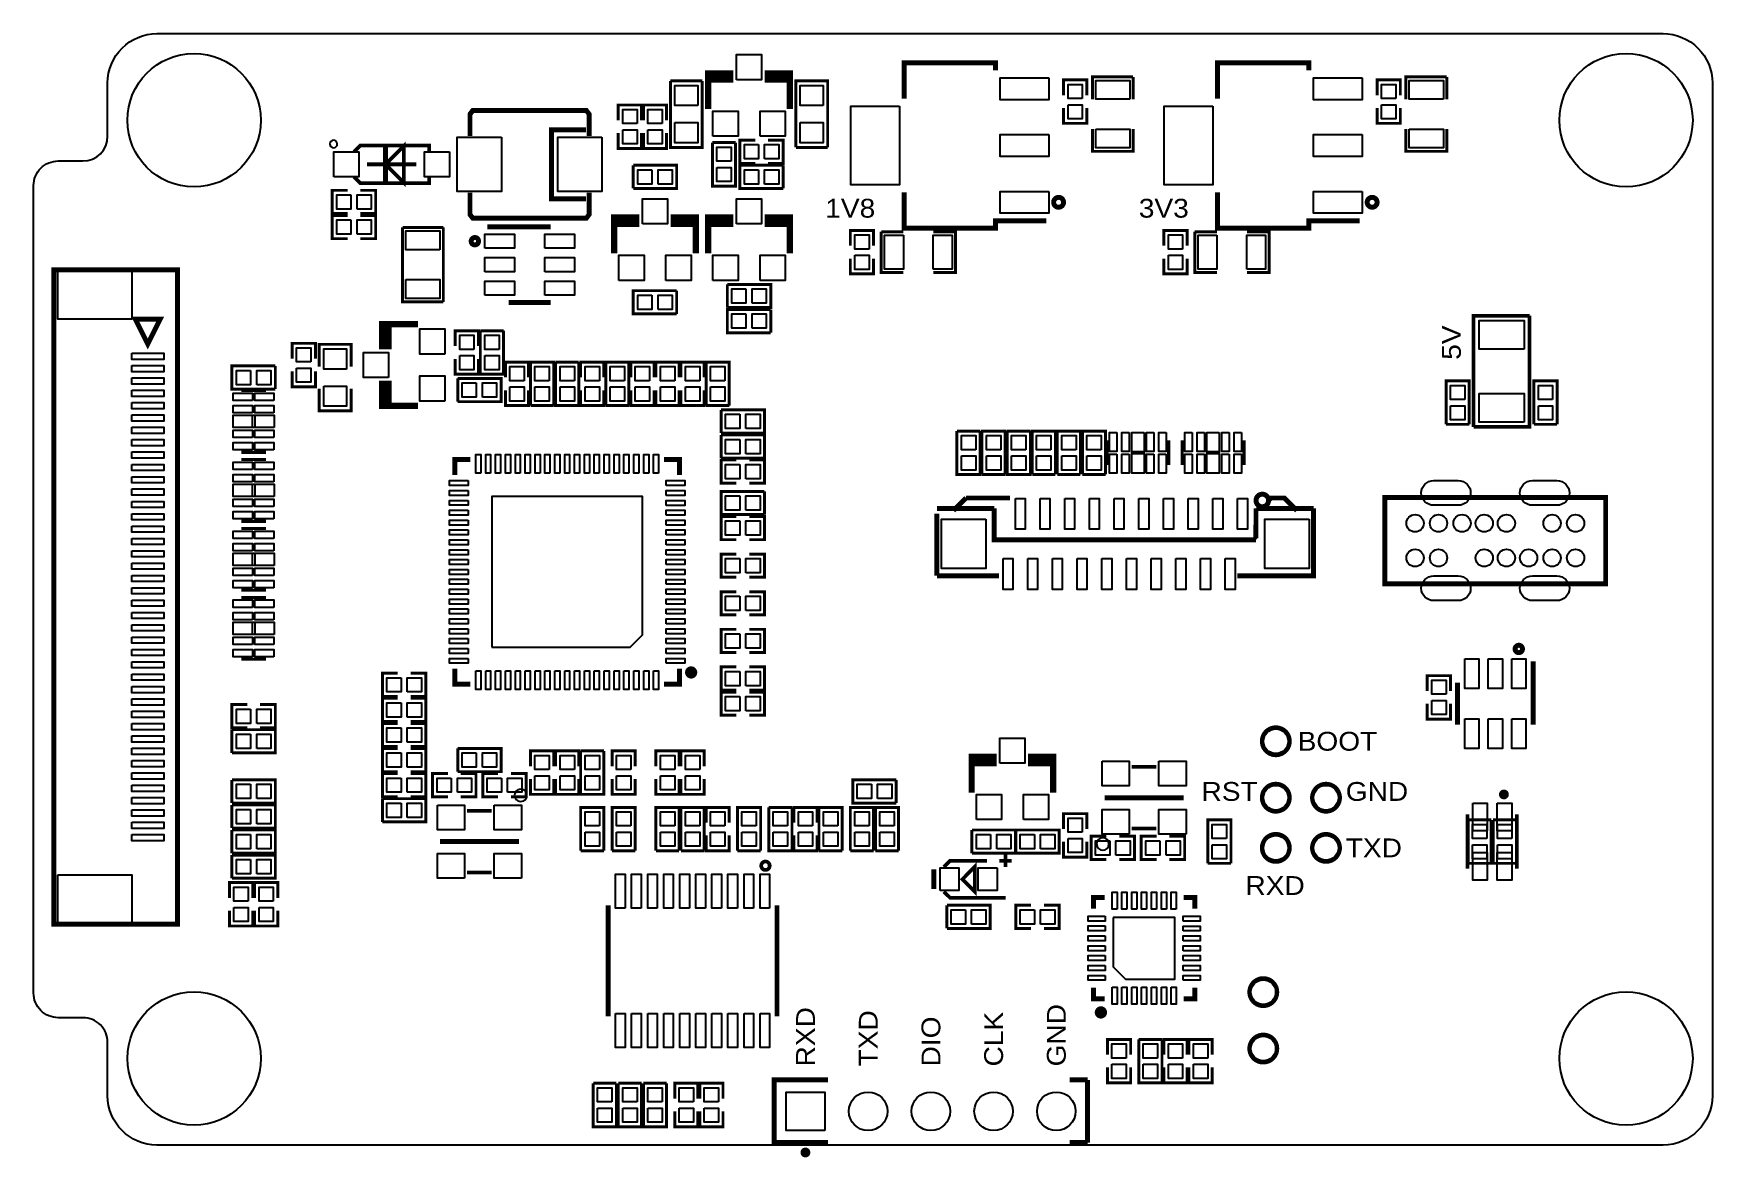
# Model space of a CAD drawing. Extents: x 52.3 to 120.3, y -19.9 to 25.6.
import ezdxf

# ---------------------------------------------------------------- set-up
doc = ezdxf.new("R2010")
doc.units = 0
for name, color, linetype in [('OUTLINE', 7, 'CONTINUOUS'), ('SILKSCREEN_TOP', 7, 'CONTINUOUS'), ('SOLDERMASK_BOTTOM', 94, 'CONTINUOUS'), ('SOLDERMASK_TOP', 94, 'CONTINUOUS')]:
    doc.layers.add(name, color=color, linetype=linetype)

msp = doc.modelspace()

# ---------------------------------------------------------------- texts
at = {"layer": 'SILKSCREEN_TOP', "width": 1.116667}
for s, p in [('1V8', (84.3661, 18.161)), ('3V3', (97.0661, 18.161)), ('BOOT', (103.49992, -3.429)), ('RST', (99.6061, -5.461)), ('GND', (105.4481, -5.461)), ('TXD', (105.4481, -7.747)), ('RXD', (101.3841, -9.271))]:
    msp.add_text(s, height=0.762, dxfattribs=at).set_placement(p)
for s, p in [('5V', (110.109, 12.40282)), ('RXD', (83.947, -16.2179)), ('TXD', (86.487, -16.2179)), ('DIO', (89.027, -16.2179)), ('CLK', (91.567, -16.2179)), ('GND', (94.107, -16.2179))]:
    msp.add_text(s, height=0.762, rotation=90, dxfattribs=at).set_placement(p)

# ---------------------------------------------------------------- linework, layer by layer
at = {"layer": 'OUTLINE'}
msp.add_lwpolyline([(52.30114, 19.4564, -0.414475), (53.3019, 20.45716), (54.30012, 20.45716, 0.41415), (55.30088, 21.45538), (55.30088, 23.61438, -0.414271), (57.29986, 25.6159), (118.3005, 25.6159, -0.414245), (120.29948, 23.61438), (120.29948, 21.10486), (120.29948, -17.40408, -0.414015), (118.3005, -19.40306), (116.79936, -19.40306), (57.29986, -19.40306, -0.414042), (55.30088, -17.40408), (55.30088, -15.24508, 0.414608), (54.30012, -14.24432), (53.3019, -14.24432, -0.414761), (52.30114, -13.24356)], format="xyb", close=True, dxfattribs=at)
at = {"layer": 'SILKSCREEN_TOP'}
for points, const_width in [([(91.25712, 24.12746), (91.25712, 24.43226), (87.55888, 24.43226), (87.55888, 22.97684)], 0.20066), ([(103.95712, 24.12746), (103.95712, 24.43226), (100.25888, 24.43226), (100.25888, 22.97684)], 0.20066), ([(79.629, 23.749), (80.518, 23.749), (80.518, 24.003), (79.629, 24.003), (79.629, 22.5552)], 0.254), ([(82.931, 23.749), (82.042, 23.749), (82.042, 24.003), (82.931, 24.003), (82.931, 22.5552)], 0.254), ([(96.8375, 23.85822), (95.1865, 23.85822), (95.1865, 22.95652)], 0.11938), ([(96.8375, 22.95652), (96.8375, 23.85822)], 0.11938), ([(109.5375, 23.85822), (107.8865, 23.85822), (107.8865, 22.95652)], 0.11938), ([(109.5375, 22.95652), (109.5375, 23.85822)], 0.11938), ([(78.09484, 23.6982), (78.09484, 21.0058), (79.38516, 21.0058), (79.38516, 23.6982)], 0.11938), ([(78.09484, 23.6982), (79.38516, 23.6982)], 0.11938), ([(84.46516, 21.0058), (84.46516, 23.6982), (83.17484, 23.6982), (83.17484, 21.0058)], 0.11938), ([(94.0181, 23.11908), (94.0181, 23.73884), (94.9579, 23.73884), (94.9579, 23.11908)], 0.11938), ([(106.7181, 23.11908), (106.7181, 23.73884), (107.6579, 23.73884), (107.6579, 23.11908)], 0.11938), ([(69.977, 21.463), (69.977, 22.352), (70.08876, 22.49932), (74.69124, 22.49932), (74.803, 22.352), (74.803, 21.463)], 0.20066), ([(76.9239, 22.10308), (76.9239, 22.72284), (75.9841, 22.72284), (75.9841, 22.10308)], 0.11938), ([(77.9399, 22.10308), (77.9399, 22.72284), (77.0001, 22.72284), (77.0001, 22.10308)], 0.11938), ([(94.0181, 22.60092), (94.0181, 21.98116), (94.9579, 21.98116), (94.9579, 22.60092)], 0.11938), ([(106.7181, 22.60092), (106.7181, 21.98116), (107.6579, 21.98116), (107.6579, 22.60092)], 0.11938), ([(74.676, 18.923), (73.279, 18.923), (73.279, 21.717), (74.676, 21.717)], 0.20066), ([(95.1865, 21.74748), (95.1865, 20.84578), (96.8375, 20.84578), (96.8375, 21.74748)], 0.11938), ([(107.8865, 21.74748), (107.8865, 20.84578), (109.5375, 20.84578), (109.5375, 21.74748)], 0.11938), ([(68.326, 20.828), (68.326, 21.082), (65.532, 21.082), (65.278, 20.828)], 0.1524), ([(66.55308, 19.5707), (66.55308, 21.0693)], 0.20066), ([(66.55308, 20.32), (67.30238, 21.0693), (67.30238, 19.5707), (66.55308, 20.32)], 0.14986), ([(76.9239, 21.58492), (76.9239, 20.96516), (75.9841, 20.96516), (75.9841, 21.58492)], 0.11938), ([(77.9399, 21.58492), (77.9399, 20.96516), (77.0001, 20.96516), (77.0001, 21.58492)], 0.11938), ([(80.7339, 21.19884), (79.7941, 21.19884)], 0.11938), ([(80.7339, 21.19884), (80.7339, 19.44116), (79.7941, 19.44116), (79.7941, 21.19884)], 0.11938), ([(81.52892, 21.2979), (80.90916, 21.2979), (80.90916, 20.3581), (81.52892, 20.3581)], 0.11938), ([(82.04708, 21.2979), (82.66684, 21.2979), (82.66684, 20.3581), (82.04708, 20.3581)], 0.11938), ([(84.46516, 21.0058), (83.17484, 21.0058)], 0.11938), ([(65.278, 19.812), (65.532, 19.558), (68.326, 19.558), (68.326, 19.812)], 0.1524), ([(65.80124, 20.32), (67.80276, 20.32)], 0.14986), ([(76.59116, 20.2819), (76.59116, 19.3421)], 0.11938), ([(76.59116, 20.2819), (78.34884, 20.2819), (78.34884, 19.3421), (76.59116, 19.3421)], 0.11938), ([(82.66684, 19.3421), (80.90916, 19.3421), (80.90916, 20.2819), (82.66684, 20.2819)], 0.11938), ([(82.66684, 19.3421), (82.66684, 20.2819)], 0.11938), ([(65.01892, 18.3261), (64.39916, 18.3261), (64.39916, 19.2659), (65.01892, 19.2659)], 0.11938), ([(65.53708, 18.3261), (66.15684, 18.3261), (66.15684, 19.2659), (65.53708, 19.2659)], 0.11938), ([(69.977, 19.177), (69.977, 18.288), (70.08876, 18.14068), (74.69124, 18.14068), (74.803, 18.288), (74.803, 19.177)], 0.20066), ([(93.31706, 18.03654), (91.25712, 18.03654), (91.25712, 17.73174), (87.55888, 17.73174), (87.55888, 19.18716)], 0.20066), ([(106.01706, 18.03654), (103.95712, 18.03654), (103.95712, 17.73174), (100.25888, 17.73174), (100.25888, 19.18716)], 0.20066), ([(65.01892, 17.3101), (64.39916, 17.3101), (64.39916, 18.2499), (65.01892, 18.2499)], 0.11938), ([(65.53708, 17.3101), (66.15684, 17.3101), (66.15684, 18.2499), (65.53708, 18.2499)], 0.11938), ([(67.2465, 17.76222), (67.2465, 14.74978), (68.8975, 14.74978)], 0.11938), ([(68.8975, 17.76222), (67.2465, 17.76222)], 0.11938), ([(68.8975, 14.74978), (68.8975, 17.76222)], 0.11938), ([(70.6755, 17.79016), (73.2409, 17.79016)], 0.20066), ([(75.819, 17.907), (76.708, 17.907), (76.708, 18.161), (75.819, 18.161), (75.819, 16.7132)], 0.254), ([(79.121, 17.907), (78.232, 17.907), (78.232, 18.161), (79.121, 18.161), (79.121, 16.7132)], 0.254), ([(79.629, 17.907), (80.518, 17.907), (80.518, 18.161), (79.629, 18.161), (79.629, 16.7132)], 0.254), ([(82.931, 17.907), (82.042, 17.907), (82.042, 18.161), (82.931, 18.161), (82.931, 16.7132)], 0.254), ([(85.3821, 17.02308), (85.3821, 17.64284), (86.3219, 17.64284), (86.3219, 17.02308)], 0.11938), ([(98.0821, 17.02308), (98.0821, 17.64284), (99.0219, 17.64284), (99.0219, 17.02308)], 0.11938), ([(87.53348, 17.5895), (86.63178, 17.5895)], 0.11938), ([(86.63178, 17.5895), (86.63178, 15.9385), (87.53348, 15.9385)], 0.11938), ([(88.74252, 15.9385), (89.64422, 15.9385), (89.64422, 17.5895), (88.74252, 17.5895)], 0.11938), ([(100.23348, 17.5895), (99.33178, 17.5895)], 0.11938), ([(99.33178, 17.5895), (99.33178, 15.9385), (100.23348, 15.9385)], 0.11938), ([(101.44252, 15.9385), (102.34422, 15.9385), (102.34422, 17.5895), (101.44252, 17.5895)], 0.11938), ([(85.3821, 16.50492), (85.3821, 15.88516), (86.3219, 15.88516), (86.3219, 16.50492)], 0.11938), ([(98.0821, 16.50492), (98.0821, 15.88516), (99.0219, 15.88516), (99.0219, 16.50492)], 0.11938), ([(53.12664, 16.04518), (58.12536, 16.04518), (58.12536, -10.45464), (53.12664, -10.45464), (53.12664, 16.04518)], 0.20066), ([(78.34884, 14.2621), (76.59116, 14.2621), (76.59116, 15.2019), (78.34884, 15.2019)], 0.11938), ([(78.34884, 14.2621), (78.34884, 15.2019)], 0.11938), ([(80.40116, 15.4559), (80.40116, 14.5161)], 0.11938), ([(80.40116, 15.4559), (82.15884, 15.4559), (82.15884, 14.5161), (80.40116, 14.5161)], 0.11938), ([(71.5391, 14.72184), (73.2409, 14.72184)], 0.20066), ([(82.15884, 13.5001), (80.40116, 13.5001), (80.40116, 14.4399), (82.15884, 14.4399)], 0.11938), ([(82.15884, 13.5001), (82.15884, 14.4399)], 0.11938), ([(56.92648, 13.04544), (57.42686, 14.0462), (56.4261, 14.0462), (56.92648, 13.04544)], 0.20066), ([(66.675, 13.843), (66.675, 12.954), (66.421, 12.954), (66.421, 13.843), (67.8688, 13.843)], 0.254), ([(69.3801, 12.95908), (69.3801, 13.57884), (70.3199, 13.57884), (70.3199, 12.95908)], 0.11938), ([(71.3359, 13.57884), (70.3961, 13.57884)], 0.11938), ([(71.3359, 13.57884), (71.3359, 11.82116), (70.3961, 11.82116), (70.3961, 13.57884)], 0.11938), ([(110.62462, 9.68756), (110.62462, 14.18844), (112.89538, 14.18844)], 0.14986), ([(112.89538, 14.18844), (112.89538, 9.68756), (110.62462, 9.68756)], 0.14986), ([(62.7761, 12.45108), (62.7761, 13.07084), (63.7159, 13.07084), (63.7159, 12.45108)], 0.11938), ([(63.87084, 12.13104), (63.87084, 13.0302), (65.16116, 13.0302), (65.16116, 12.13104)], 0.11938), ([(69.3801, 12.44092), (69.3801, 11.82116), (70.3199, 11.82116), (70.3199, 12.44092)], 0.11938), ([(72.3519, 11.68908), (72.3519, 12.30884), (71.4121, 12.30884), (71.4121, 11.68908)], 0.11938), ([(72.4281, 10.55116), (72.4281, 12.30884), (73.3679, 12.30884), (73.3679, 10.55116)], 0.11938), ([(74.3839, 12.30884), (73.4441, 12.30884)], 0.11938), ([(74.3839, 12.30884), (74.3839, 10.55116), (73.4441, 10.55116), (73.4441, 12.30884)], 0.11938), ([(75.3999, 11.68908), (75.3999, 12.30884), (74.4601, 12.30884), (74.4601, 11.68908)], 0.11938), ([(75.4761, 10.55116), (75.4761, 12.30884), (76.4159, 12.30884), (76.4159, 10.55116)], 0.11938), ([(77.4319, 11.68908), (77.4319, 12.30884), (76.4921, 12.30884), (76.4921, 11.68908)], 0.11938), ([(78.4479, 11.68908), (78.4479, 12.30884), (77.5081, 12.30884), (77.5081, 11.68908)], 0.11938), ([(79.4639, 11.68908), (79.4639, 12.30884), (78.5241, 12.30884), (78.5241, 11.68908)], 0.11938), ([(79.5401, 10.55116), (79.5401, 12.30884), (80.4799, 12.30884), (80.4799, 10.55116)], 0.11938), ([(62.09284, 11.2141), (60.33516, 11.2141), (60.33516, 12.1539), (62.09284, 12.1539)], 0.11938), ([(62.09284, 11.2141), (62.09284, 12.1539)], 0.11938), ([(62.7761, 11.93292), (62.7761, 11.31316), (63.7159, 11.31316), (63.7159, 11.93292)], 0.11938), ([(69.47916, 11.6459), (69.47916, 10.7061)], 0.11938), ([(69.47916, 11.6459), (71.23684, 11.6459), (71.23684, 10.7061), (69.47916, 10.7061)], 0.11938), ([(109.5121, 9.78916), (109.5121, 11.54684), (110.4519, 11.54684), (110.4519, 9.78916)], 0.11938), ([(113.0681, 9.78916), (113.0681, 11.54684), (114.0079, 11.54684), (114.0079, 9.78916)], 0.11938), ([(60.71362, 11.15568), (61.71438, 11.15568)], 0.127), ([(63.87084, 11.23696), (63.87084, 10.3378), (65.16116, 10.3378), (65.16116, 11.23696)], 0.11938), ([(66.675, 10.541), (66.675, 11.43), (66.421, 11.43), (66.421, 10.541), (67.8688, 10.541)], 0.254), ([(72.3519, 11.17092), (72.3519, 10.55116), (71.4121, 10.55116), (71.4121, 11.17092)], 0.11938), ([(75.3999, 11.17092), (75.3999, 10.55116), (74.4601, 10.55116), (74.4601, 11.17092)], 0.11938), ([(77.4319, 11.17092), (77.4319, 10.55116), (76.4921, 10.55116), (76.4921, 11.17092)], 0.11938), ([(78.4479, 11.17092), (78.4479, 10.55116), (77.5081, 10.55116), (77.5081, 11.17092)], 0.11938), ([(79.4639, 11.17092), (79.4639, 10.55116), (78.5241, 10.55116), (78.5241, 11.17092)], 0.11938), ([(72.4281, 10.55116), (73.3679, 10.55116)], 0.11938), ([(75.4761, 10.55116), (76.4159, 10.55116)], 0.11938), ([(79.5401, 10.55116), (80.4799, 10.55116)], 0.11938), ([(80.14716, 10.3759), (80.14716, 9.4361)], 0.11938), ([(80.14716, 10.3759), (81.90484, 10.3759), (81.90484, 9.4361), (80.14716, 9.4361)], 0.11938), ([(90.6399, 9.51484), (89.7001, 9.51484)], 0.11938), ([(90.6399, 9.51484), (90.6399, 7.75716), (89.7001, 7.75716), (89.7001, 9.51484)], 0.11938), ([(90.7161, 7.75716), (90.7161, 9.51484), (91.6559, 9.51484), (91.6559, 7.75716)], 0.11938), ([(92.6719, 9.51484), (91.7321, 9.51484)], 0.11938), ([(92.6719, 9.51484), (92.6719, 7.75716), (91.7321, 7.75716), (91.7321, 9.51484)], 0.11938), ([(92.7481, 7.75716), (92.7481, 9.51484), (93.6879, 9.51484), (93.6879, 7.75716)], 0.11938), ([(93.7641, 7.75716), (93.7641, 9.51484), (94.7039, 9.51484), (94.7039, 7.75716)], 0.11938), ([(94.7801, 7.75716), (94.7801, 9.51484), (95.7199, 9.51484), (95.7199, 7.75716)], 0.11938), ([(109.5121, 9.78916), (110.4519, 9.78916)], 0.11938), ([(113.0681, 9.78916), (114.0079, 9.78916)], 0.11938), ([(80.14716, 9.3599), (80.14716, 8.4201)], 0.11938), ([(80.14716, 9.3599), (81.90484, 9.3599), (81.90484, 8.4201), (80.14716, 8.4201)], 0.11938), ([(95.77832, 8.13562), (95.77832, 9.13638)], 0.127), ([(98.27768, 8.13562), (98.27768, 9.13638)], 0.127), ([(98.82632, 8.13562), (98.82632, 9.13638)], 0.127), ([(101.32568, 8.13562), (101.32568, 9.13638)], 0.127), ([(60.71362, 8.65632), (61.71438, 8.65632)], 0.127), ([(60.71362, 8.36168), (61.71438, 8.36168)], 0.127), ([(69.36486, 7.73176), (69.36486, 8.35914), (69.99224, 8.35914)], 0.20066), ([(78.46314, 7.73176), (78.46314, 8.35914), (77.83576, 8.35914)], 0.20066), ([(80.76692, 7.4041), (80.14716, 7.4041), (80.14716, 8.3439), (80.76692, 8.3439)], 0.11938), ([(81.28508, 7.4041), (81.90484, 7.4041), (81.90484, 8.3439), (81.28508, 8.3439)], 0.11938), ([(90.7161, 7.75716), (91.6559, 7.75716)], 0.11938), ([(92.7481, 7.75716), (93.6879, 7.75716)], 0.11938), ([(93.7641, 7.75716), (94.7039, 7.75716)], 0.11938), ([(94.7801, 7.75716), (95.7199, 7.75716)], 0.11938), ([(81.90484, 6.1341), (80.14716, 6.1341), (80.14716, 7.0739), (81.90484, 7.0739)], 0.11938), ([(81.90484, 6.1341), (81.90484, 7.0739)], 0.11938), ([(90.0684, 6.80466), (89.5604, 6.29666)], 0.20066), ([(91.8464, 6.80466), (90.0684, 6.80466)], 0.20066), ([(103.47452, 6.29666), (102.96652, 6.80466), (102.42042, 6.80466), (102.32136, 6.7056)], 0.20066), ([(107.0356, 3.32994), (107.0356, 6.83006), (115.9764, 6.83006), (115.9764, 3.32994), (107.0356, 3.32994)], 0.20066), ([(88.8873, 6.38556), (91.2114, 6.38556)], 0.20066), ([(88.8873, 6.1722), (88.8873, 3.6576)], 0.20066), ([(91.2114, 6.38556), (91.2114, 5.11556), (101.81082, 5.11556)], 0.20066), ([(104.14762, 6.38556), (104.14762, 3.6576), (101.05136, 3.6576)], 0.20066), ([(101.81336, 5.11302), (101.81082, 5.11556), (101.81336, 6.38556)], 0.20066), ([(104.14762, 6.38556), (101.82352, 6.38556)], 0.20066), ([(60.71362, 5.86232), (61.71438, 5.86232)], 0.127), ([(60.71362, 5.56768), (61.71438, 5.56768)], 0.127), ([(80.76692, 5.1181), (80.14716, 5.1181), (80.14716, 6.0579), (80.76692, 6.0579)], 0.11938), ([(81.28508, 5.1181), (81.90484, 5.1181), (81.90484, 6.0579), (81.28508, 6.0579)], 0.11938), ([(80.76692, 3.5941), (80.14716, 3.5941), (80.14716, 4.5339), (80.76692, 4.5339)], 0.11938), ([(81.28508, 3.5941), (81.90484, 3.5941), (81.90484, 4.5339), (81.28508, 4.5339)], 0.11938), ([(88.8873, 3.6576), (91.39936, 3.6576)], 0.20066), ([(60.71362, 3.06832), (61.71438, 3.06832)], 0.127), ([(60.71362, 2.77368), (61.71438, 2.77368)], 0.127), ([(80.76692, 2.0701), (80.14716, 2.0701), (80.14716, 3.0099), (80.76692, 3.0099)], 0.11938), ([(81.28508, 2.0701), (81.90484, 2.0701), (81.90484, 3.0099), (81.28508, 3.0099)], 0.11938), ([(80.76692, 0.5461), (80.14716, 0.5461), (80.14716, 1.4859), (80.76692, 1.4859)], 0.11938), ([(81.28508, 0.5461), (81.90484, 0.5461), (81.90484, 1.4859), (81.28508, 1.4859)], 0.11938), ([(60.71362, 0.27432), (61.71438, 0.27432)], 0.127), ([(80.76692, -0.9779), (80.14716, -0.9779), (80.14716, -0.0381), (80.76692, -0.0381)], 0.11938), ([(81.28508, -0.9779), (81.90484, -0.9779), (81.90484, -0.0381), (81.28508, -0.0381)], 0.11938), ([(113.04016, 0.1905), (113.04016, -2.3749)], 0.20066), ([(67.05092, -0.2921), (66.43116, -0.2921), (66.43116, -1.2319), (67.05092, -1.2319)], 0.11938), ([(67.56908, -0.2921), (68.18884, -0.2921), (68.18884, -1.2319), (67.56908, -1.2319)], 0.11938), ([(69.36486, -0.11176), (69.36486, -0.73914), (69.99224, -0.73914)], 0.20066), ([(78.46314, -0.11176), (78.46314, -0.73914), (77.83576, -0.73914)], 0.20066), ([(109.6899, -1.01092), (109.6899, -0.39116), (108.7501, -0.39116), (108.7501, -1.01092)], 0.11938), ([(109.97184, -0.6731), (109.97184, -2.3749)], 0.20066), ([(67.05092, -1.3081), (66.43116, -1.3081), (66.43116, -2.2479), (67.05092, -2.2479)], 0.11938), ([(67.56908, -1.3081), (68.18884, -1.3081), (68.18884, -2.2479), (67.56908, -2.2479)], 0.11938), ([(80.76692, -1.9939), (80.14716, -1.9939), (80.14716, -1.0541), (80.76692, -1.0541)], 0.11938), ([(81.28508, -1.9939), (81.90484, -1.9939), (81.90484, -1.0541), (81.28508, -1.0541)], 0.11938), ([(60.95492, -2.5019), (60.33516, -2.5019), (60.33516, -1.5621), (60.95492, -1.5621)], 0.11938), ([(61.47308, -2.5019), (62.09284, -2.5019), (62.09284, -1.5621), (61.47308, -1.5621)], 0.11938), ([(109.6899, -1.52908), (109.6899, -2.14884), (108.7501, -2.14884), (108.7501, -1.52908)], 0.11938), ([(60.33516, -2.5781), (60.33516, -3.5179)], 0.11938), ([(60.33516, -2.5781), (62.09284, -2.5781), (62.09284, -3.5179), (60.33516, -3.5179)], 0.11938), ([(67.05092, -2.3241), (66.43116, -2.3241), (66.43116, -3.2639), (67.05092, -3.2639)], 0.11938), ([(67.56908, -2.3241), (68.18884, -2.3241), (68.18884, -3.2639), (67.56908, -3.2639)], 0.11938), ([(67.05092, -3.3401), (66.43116, -3.3401), (66.43116, -4.2799), (67.05092, -4.2799)], 0.11938), ([(67.56908, -3.3401), (68.18884, -3.3401), (68.18884, -4.2799), (67.56908, -4.2799)], 0.11938), ([(69.47916, -3.3401), (69.47916, -4.2799)], 0.11938), ([(69.47916, -3.3401), (71.23684, -3.3401), (71.23684, -4.2799), (69.47916, -4.2799)], 0.11938), ([(72.4281, -4.05892), (72.4281, -3.43916), (73.3679, -3.43916), (73.3679, -4.05892)], 0.11938), ([(73.4441, -4.05892), (73.4441, -3.43916), (74.3839, -3.43916), (74.3839, -4.05892)], 0.11938), ([(75.3999, -3.43916), (74.4601, -3.43916)], 0.11938), ([(75.3999, -3.43916), (75.3999, -5.19684), (74.4601, -5.19684), (74.4601, -3.43916)], 0.11938), ([(75.7301, -4.05892), (75.7301, -3.43916), (76.6699, -3.43916), (76.6699, -4.05892)], 0.11938), ([(77.5081, -4.05892), (77.5081, -3.43916), (78.4479, -3.43916), (78.4479, -4.05892)], 0.11938), ([(78.5241, -4.05892), (78.5241, -3.43916), (79.4639, -3.43916), (79.4639, -4.05892)], 0.11938), ([(90.297, -3.937), (91.186, -3.937), (91.186, -3.683), (90.297, -3.683), (90.297, -5.1308)], 0.254), ([(93.599, -3.937), (92.71, -3.937), (92.71, -3.683), (93.599, -3.683), (93.599, -5.1308)], 0.254), ([(96.78162, -4.08432), (97.78238, -4.08432)], 0.14986), ([(60.33516, -4.6101), (60.33516, -5.5499)], 0.11938), ([(60.33516, -4.6101), (62.09284, -4.6101), (62.09284, -5.5499), (60.33516, -5.5499)], 0.11938), ([(67.05092, -4.3561), (66.43116, -4.3561), (66.43116, -5.2959), (67.05092, -5.2959)], 0.11938), ([(67.56908, -4.3561), (68.18884, -4.3561), (68.18884, -5.2959), (67.56908, -5.2959)], 0.11938), ([(69.08292, -4.3561), (68.46316, -4.3561), (68.46316, -5.2959), (69.08292, -5.2959)], 0.11938), ([(69.60108, -4.3561), (70.22084, -4.3561), (70.22084, -5.2959), (69.60108, -5.2959)], 0.11938), ([(71.11492, -5.2959), (70.49516, -5.2959), (70.49516, -4.3561), (71.11492, -4.3561)], 0.11938), ([(71.63308, -5.2959), (72.25284, -5.2959), (72.25284, -4.3561), (71.63308, -4.3561)], 0.11938), ([(72.4281, -4.57708), (72.4281, -5.19684), (73.3679, -5.19684), (73.3679, -4.57708)], 0.11938), ([(73.4441, -4.57708), (73.4441, -5.19684), (74.3839, -5.19684), (74.3839, -4.57708)], 0.11938), ([(75.7301, -4.57708), (75.7301, -5.19684), (76.6699, -5.19684), (76.6699, -4.57708)], 0.11938), ([(77.5081, -4.57708), (77.5081, -5.19684), (78.4479, -5.19684), (78.4479, -4.57708)], 0.11938), ([(78.5241, -4.57708), (78.5241, -5.19684), (79.4639, -5.19684), (79.4639, -4.57708)], 0.11938), ([(87.23884, -5.5499), (85.48116, -5.5499), (85.48116, -4.6101), (87.23884, -4.6101)], 0.11938), ([(87.23884, -5.5499), (87.23884, -4.6101)], 0.11938), ([(66.43116, -5.3721), (66.43116, -6.3119)], 0.11938), ([(66.43116, -5.3721), (68.18884, -5.3721), (68.18884, -6.3119), (66.43116, -6.3119)], 0.11938), ([(98.8822, -5.334), (95.6818, -5.334)], 0.20066), ([(60.33516, -5.6261), (60.33516, -6.5659)], 0.11938), ([(60.33516, -5.6261), (62.09284, -5.6261), (62.09284, -6.5659), (60.33516, -6.5659)], 0.11938), ([(70.85838, -5.86232), (69.85762, -5.86232)], 0.14986), ([(74.4601, -7.48284), (74.4601, -5.72516), (75.3999, -5.72516), (75.3999, -7.48284)], 0.11938), ([(75.7301, -7.48284), (75.7301, -5.72516), (76.6699, -5.72516), (76.6699, -7.48284)], 0.11938), ([(77.5081, -7.48284), (77.5081, -5.72516), (78.4479, -5.72516), (78.4479, -7.48284)], 0.11938), ([(78.5241, -7.48284), (78.5241, -5.72516), (79.4639, -5.72516), (79.4639, -7.48284)], 0.11938), ([(80.4799, -6.34492), (80.4799, -5.72516), (79.5401, -5.72516), (79.5401, -6.34492)], 0.11938), ([(80.8101, -7.48284), (80.8101, -5.72516), (81.7499, -5.72516), (81.7499, -7.48284)], 0.11938), ([(83.0199, -5.72516), (82.0801, -5.72516)], 0.11938), ([(83.0199, -5.72516), (83.0199, -7.48284), (82.0801, -7.48284), (82.0801, -5.72516)], 0.11938), ([(84.0359, -6.34492), (84.0359, -5.72516), (83.0961, -5.72516), (83.0961, -6.34492)], 0.11938), ([(84.1121, -7.48284), (84.1121, -5.72516), (85.0519, -5.72516), (85.0519, -7.48284)], 0.11938), ([(85.3821, -7.48284), (85.3821, -5.72516), (86.3219, -5.72516), (86.3219, -7.48284)], 0.11938), ([(86.3981, -7.48284), (86.3981, -5.72516), (87.3379, -5.72516), (87.3379, -7.48284)], 0.11938), ([(94.9579, -6.59892), (94.9579, -5.97916), (94.0181, -5.97916), (94.0181, -6.59892)], 0.11938), ([(110.38332, -6.01218), (110.38332, -8.21182)], 0.14986), ([(112.37468, -6.01218), (112.37468, -8.21182)], 0.14986), ([(60.33516, -6.6421), (60.33516, -7.5819)], 0.11938), ([(60.33516, -6.6421), (62.09284, -6.6421), (62.09284, -7.5819), (60.33516, -7.5819)], 0.11938), ([(90.30716, -6.6421), (90.30716, -7.5819)], 0.11938), ([(90.30716, -6.6421), (92.06484, -6.6421), (92.06484, -7.5819), (90.30716, -7.5819)], 0.11938), ([(92.08516, -6.6421), (92.08516, -7.5819)], 0.11938), ([(92.08516, -6.6421), (93.84284, -6.6421), (93.84284, -7.5819), (92.08516, -7.5819)], 0.11938), ([(96.78162, -6.58368), (97.78238, -6.58368)], 0.14986), ([(99.8601, -7.99084), (99.8601, -6.23316), (100.7999, -6.23316), (100.7999, -7.99084)], 0.11938), ([(111.3409, -6.23316), (110.4011, -6.23316)], 0.11938), ([(111.3409, -6.23316), (111.3409, -7.99084), (110.4011, -7.99084), (110.4011, -6.23316)], 0.11938), ([(112.3569, -6.23316), (111.4171, -6.23316)], 0.11938), ([(112.3569, -6.23316), (112.3569, -7.99084), (111.4171, -7.99084), (111.4171, -6.23316)], 0.11938), ([(68.7578, -7.112), (71.9582, -7.112)], 0.20066), ([(74.4601, -7.48284), (75.3999, -7.48284)], 0.11938), ([(75.7301, -7.48284), (76.6699, -7.48284)], 0.11938), ([(77.5081, -7.48284), (78.4479, -7.48284)], 0.11938), ([(78.5241, -7.48284), (79.4639, -7.48284)], 0.11938), ([(80.4799, -6.86308), (80.4799, -7.48284), (79.5401, -7.48284), (79.5401, -6.86308)], 0.11938), ([(80.8101, -7.48284), (81.7499, -7.48284)], 0.11938), ([(84.0359, -6.86308), (84.0359, -7.48284), (83.0961, -7.48284), (83.0961, -6.86308)], 0.11938), ([(84.1121, -7.48284), (85.0519, -7.48284)], 0.11938), ([(85.3821, -7.48284), (86.3219, -7.48284)], 0.11938), ([(86.3981, -7.48284), (87.3379, -7.48284)], 0.11938), ([(94.9579, -7.11708), (94.9579, -7.73684), (94.0181, -7.73684), (94.0181, -7.11708)], 0.11938), ([(95.75292, -6.8961), (95.13316, -6.8961), (95.13316, -7.8359), (95.75292, -7.8359)], 0.11938), ([(96.27108, -6.8961), (96.89084, -6.8961), (96.89084, -7.8359), (96.27108, -7.8359)], 0.11938), ([(97.78492, -7.8359), (97.16516, -7.8359), (97.16516, -6.8961), (97.78492, -6.8961)], 0.11938), ([(98.30308, -7.8359), (98.92284, -7.8359), (98.92284, -6.8961), (98.30308, -6.8961)], 0.11938), ([(60.33516, -7.6581), (60.33516, -8.5979)], 0.11938), ([(60.33516, -7.6581), (62.09284, -7.6581), (62.09284, -8.5979), (60.33516, -8.5979)], 0.11938), ([(88.76792, -9.03478), (88.76792, -8.23722)], 0.20066), ([(89.16924, -8.13562), (89.4207, -7.8867), (90.9193, -7.8867)], 0.14986), ([(89.92108, -8.636), (90.41892, -8.13562), (90.41892, -9.13638), (89.92108, -8.636)], 0.14986), ([(91.41968, -7.8867), (91.92006, -7.8867)], 0.14986), ([(91.67114, -8.13562), (91.67114, -7.63524)], 0.14986), ([(99.8601, -7.99084), (100.7999, -7.99084)], 0.11938), ([(60.2361, -9.39292), (60.2361, -8.77316), (61.1759, -8.77316), (61.1759, -9.39292)], 0.11938), ([(61.2521, -9.39292), (61.2521, -8.77316), (62.1919, -8.77316), (62.1919, -9.39292)], 0.11938), ([(70.85838, -8.36168), (69.85762, -8.36168)], 0.14986), ([(91.67114, -9.3853), (89.4207, -9.3853), (89.16924, -9.13638)], 0.14986), ([(95.6818, -9.38022), (95.23222, -9.38022), (95.23222, -9.8298)], 0.20066), ([(98.8822, -9.38022), (99.33178, -9.38022), (99.33178, -9.8298)], 0.20066), ([(60.2361, -9.91108), (60.2361, -10.53084), (61.1759, -10.53084), (61.1759, -9.91108)], 0.11938), ([(61.2521, -9.91108), (61.2521, -10.53084), (62.1919, -10.53084), (62.1919, -9.91108)], 0.11938), ([(75.57516, -9.68756), (75.57516, -14.18844)], 0.20066), ([(82.41284, -9.68756), (82.41284, -14.18844)], 0.20066), ([(89.29116, -9.6901), (89.29116, -10.6299)], 0.11938), ([(89.29116, -9.6901), (91.04884, -9.6901), (91.04884, -10.6299), (89.29116, -10.6299)], 0.11938), ([(92.70492, -9.6901), (92.08516, -9.6901), (92.08516, -10.6299), (92.70492, -10.6299)], 0.11938), ([(93.22308, -9.6901), (93.84284, -9.6901), (93.84284, -10.6299), (93.22308, -10.6299)], 0.11938), ([(95.6818, -13.47978), (95.23222, -13.47978), (95.23222, -13.0302)], 0.20066), ([(98.8822, -13.47978), (99.33178, -13.47978), (99.33178, -13.0302)], 0.20066), ([(95.7961, -15.74292), (95.7961, -15.12316), (96.7359, -15.12316), (96.7359, -15.74292)], 0.11938), ([(98.0059, -15.12316), (97.0661, -15.12316)], 0.11938), ([(98.0059, -15.12316), (98.0059, -16.88084), (97.0661, -16.88084), (97.0661, -15.12316)], 0.11938), ([(98.0821, -15.74292), (98.0821, -15.12316), (99.0219, -15.12316), (99.0219, -15.74292)], 0.11938), ([(99.0981, -15.74292), (99.0981, -15.12316), (100.0379, -15.12316), (100.0379, -15.74292)], 0.11938), ([(95.7961, -16.26108), (95.7961, -16.88084), (96.7359, -16.88084), (96.7359, -16.26108)], 0.11938), ([(98.0821, -16.26108), (98.0821, -16.88084), (99.0219, -16.88084), (99.0219, -16.26108)], 0.11938), ([(99.0981, -16.26108), (99.0981, -16.88084), (100.0379, -16.88084), (100.0379, -16.26108)], 0.11938), ([(75.9079, -16.90116), (74.9681, -16.90116)], 0.11938), ([(75.9079, -16.90116), (75.9079, -18.65884), (74.9681, -18.65884), (74.9681, -16.90116)], 0.11938), ([(76.9239, -16.90116), (75.9841, -16.90116)], 0.11938), ([(76.9239, -16.90116), (76.9239, -18.65884), (75.9841, -18.65884), (75.9841, -16.90116)], 0.11938), ([(77.9399, -16.90116), (77.0001, -16.90116)], 0.11938), ([(77.9399, -16.90116), (77.9399, -18.65884), (77.0001, -18.65884), (77.0001, -16.90116)], 0.11938), ([(78.2701, -17.52092), (78.2701, -16.90116), (79.2099, -16.90116), (79.2099, -17.52092)], 0.11938), ([(79.2861, -17.52092), (79.2861, -16.90116), (80.2259, -16.90116), (80.2259, -17.52092)], 0.11938), ([(84.47278, -19.304), (82.29346, -19.304), (82.29346, -16.764), (84.47278, -16.764)], 0.20066), ([(94.99346, -16.764), (94.26448, -16.764)], 0.20066), ([(94.99346, -19.304), (94.99346, -16.764)], 0.20066), ([(78.2701, -18.03908), (78.2701, -18.65884), (79.2099, -18.65884), (79.2099, -18.03908)], 0.11938), ([(79.2861, -18.03908), (79.2861, -18.65884), (80.2259, -18.65884), (80.2259, -18.03908)], 0.11938), ([(94.26448, -19.304), (94.99346, -19.304)], 0.20066)]:
    msp.add_lwpolyline(points, dxfattribs=dict(at, const_width=const_width))
for points in [[(64.60236, 21.1455, 1), (64.30164, 21.1445, 1)], [(72.28332, -5.23748, 1), (71.78268, -5.23652, 1)], [(95.85706, -7.20852, 1), (95.35694, -7.20948, 1)]]:
    msp.add_lwpolyline(points, format="xyb", close=True, dxfattribs=at)
for points, const_width in [([(94.0181, 18.78076, 0.999868), (93.61678, 18.7833, 1.000132), (94.0181, 18.78076)], 0.20066), ([(106.7181, 18.78076, 0.999868), (106.31678, 18.7833, 1.000132), (106.7181, 18.78076)], 0.20066), ([(70.32498, 17.20596, 1.000267), (70.02526, 17.20596, 0.999733), (70.32498, 17.20596)], 0.20066), ([(102.32136, 6.7056, 1), (101.81336, 6.7056, 1), (102.32136, 6.7056)], 0.20066), ([(112.60582, 0.69088, 1.000801), (112.3061, 0.69088, 0.9992), (112.60582, 0.69088)], 0.20066), ([(79.0575, -0.26162, 1.005046), (78.81112, -0.26162, 0.99498), (79.0575, -0.26162)], 0.24892), ([(103.18496, -3.048, 1), (102.04704, -3.048, 1), (103.18496, -3.048)], 0.1524), ([(103.18496, -5.334, 1), (102.04704, -5.334, 1), (103.18496, -5.334)], 0.1524), ([(105.21696, -5.334, 1), (104.07904, -5.334, 1), (105.21696, -5.334)], 0.1524), ([(111.95304, -5.20192, 0.999193), (111.75492, -5.20192, 1.000808), (111.95304, -5.20192)], 0.20066), ([(103.18496, -7.366, 1), (102.04704, -7.366, 1), (103.18496, -7.366)], 0.1524), ([(105.21696, -7.366, 1), (104.07904, -7.366, 1), (105.21696, -7.366)], 0.1524), ([(82.11566, -8.0899, 0.999417), (81.77276, -8.0899, 1.000583), (82.11566, -8.0899)], 0.14986), ([(102.67696, -13.208, 1), (101.53904, -13.208, 1), (102.67696, -13.208)], 0.1524), ([(95.6564, -14.03096, 0.997518), (95.40748, -14.02842, 1.002489), (95.6564, -14.03096)], 0.24892), ([(102.67696, -15.494, 1), (101.53904, -15.494, 1), (102.67696, -15.494)], 0.1524), ([(83.66252, -19.70278, 1.000505), (83.4644, -19.70532, 0.999495), (83.66252, -19.70278)], 0.20066)]:
    msp.add_lwpolyline(points, format="xyb", dxfattribs=dict(at, const_width=const_width))
at = {"layer": 'SOLDERMASK_BOTTOM'}
for points in [[(110.00613, 6.51002), (109.00791, 6.51002, -1), (109.00791, 7.51078), (110.00613, 7.51078, -1)], [(114.00409, 6.51002), (113.00587, 6.51002, -1), (113.00587, 7.51078), (114.00409, 7.51078, -1)], [(110.00613, 2.64922), (109.00791, 2.64922, -1), (109.00791, 3.64998), (110.00613, 3.64998, -1)], [(114.00409, 2.64922), (113.00587, 2.64922, -1), (113.00587, 3.64998), (114.00409, 3.64998, -1)]]:
    msp.add_lwpolyline(points, format="xyb", close=True, dxfattribs=at)
msp.add_lwpolyline([(84.34324, -18.81378), (82.78368, -18.81378), (82.78368, -17.25422), (84.34324, -17.25422)], close=True, dxfattribs=at)
for centre, radius in [((58.801, 22.10562), 2.70002), ((116.79936, 22.10562), 2.70002), ((108.2548, 5.78104), 0.35052), ((109.20476, 5.78104), 0.35052), ((110.15726, 5.78104), 0.35052), ((111.05642, 5.78104), 0.35052), ((111.95558, 5.78104), 0.35052), ((113.80724, 5.78104), 0.35052), ((114.7572, 5.78104), 0.35052), ((108.2548, 4.37896), 0.35052), ((109.20476, 4.37896), 0.35052), ((111.05642, 4.37896), 0.35052), ((111.95558, 4.37896), 0.35052), ((112.85474, 4.37896), 0.35052), ((113.80724, 4.37896), 0.35052), ((114.7572, 4.37896), 0.35052), ((58.801, -15.89532), 2.70002), ((116.79936, -15.89532), 2.70002), ((86.10346, -18.034), 0.77978), ((88.64346, -18.034), 0.77978), ((91.18346, -18.034), 0.77978), ((93.72346, -18.034), 0.77978)]:
    msp.add_circle(centre, radius, dxfattribs=at)
at = {"layer": 'SOLDERMASK_TOP'}
for points in [[(80.772, 23.749), (80.772, 24.765), (81.788, 24.765), (81.788, 23.749)], [(93.41866, 23.82774), (93.41866, 22.93874), (91.44762, 22.93874), (91.44762, 23.82774)], [(106.11866, 23.82774), (106.11866, 22.93874), (104.14762, 22.93874), (104.14762, 23.82774)], [(79.20482, 22.69617), (78.27518, 22.69617), (78.27518, 23.51659), (79.20482, 23.51659)], [(84.28482, 22.69617), (83.35518, 22.69617), (83.35518, 23.51659), (84.28482, 23.51659)], [(94.77756, 22.98446), (94.19844, 22.98446), (94.19844, 23.5585), (94.77756, 23.5585)], [(96.70161, 22.95779), (95.32239, 22.95779), (95.32239, 23.71725), (96.70161, 23.71725)], [(107.47756, 22.98446), (106.89844, 22.98446), (106.89844, 23.5585), (107.47756, 23.5585)], [(109.40161, 22.95779), (108.02239, 22.95779), (108.02239, 23.71725), (109.40161, 23.71725)], [(76.74356, 21.96846), (76.16444, 21.96846), (76.16444, 22.5425), (76.74356, 22.5425)], [(77.75956, 21.96846), (77.18044, 21.96846), (77.18044, 22.5425), (77.75956, 22.5425)], [(79.8195, 21.463), (79.8195, 22.479), (80.8355, 22.479), (80.8355, 21.463)], [(81.7245, 21.463), (81.7245, 22.479), (82.7405, 22.479), (82.7405, 21.463)], [(87.36838, 22.67712), (87.36838, 19.48688), (85.39734, 19.48688), (85.39734, 22.67712)], [(94.19844, 22.73554), (94.77756, 22.73554), (94.77756, 22.1615), (94.19844, 22.1615)], [(100.06838, 22.67712), (100.06838, 19.48688), (98.09734, 19.48688), (98.09734, 22.67712)], [(106.89844, 22.73554), (107.47756, 22.73554), (107.47756, 22.1615), (106.89844, 22.1615)], [(78.27518, 22.00783), (79.20482, 22.00783), (79.20482, 21.18741), (78.27518, 21.18741)], [(83.35518, 22.00783), (84.28482, 22.00783), (84.28482, 21.18741), (83.35518, 21.18741)], [(71.25081, 21.4249), (71.25081, 19.2151), (69.46011, 19.2151), (69.46011, 21.4249)], [(75.31989, 21.4249), (75.31989, 19.2151), (73.52919, 19.2151), (73.52919, 21.4249)], [(76.16444, 21.71954), (76.74356, 21.71954), (76.74356, 21.1455), (76.16444, 21.1455)], [(77.18044, 21.71954), (77.75956, 21.71954), (77.75956, 21.1455), (77.18044, 21.1455)], [(81.66354, 21.11756), (81.66354, 20.53844), (81.0895, 20.53844), (81.0895, 21.11756)], [(81.91246, 20.53844), (81.91246, 21.11756), (82.4865, 21.11756), (82.4865, 20.53844)], [(93.41866, 21.5265), (93.41866, 20.6375), (91.44762, 20.6375), (91.44762, 21.5265)], [(95.32239, 21.74621), (96.70161, 21.74621), (96.70161, 20.98675), (95.32239, 20.98675)], [(106.11866, 21.5265), (106.11866, 20.6375), (104.14762, 20.6375), (104.14762, 21.5265)], [(108.02239, 21.74621), (109.40161, 21.74621), (109.40161, 20.98675), (108.02239, 20.98675)], [(64.45758, 19.812), (64.45758, 20.828), (65.47358, 20.828), (65.47358, 19.812)], [(69.14642, 20.828), (69.14642, 19.812), (68.13042, 19.812), (68.13042, 20.828)], [(80.55356, 20.44446), (79.97444, 20.44446), (79.97444, 21.0185), (80.55356, 21.0185)], [(77.34554, 20.10156), (77.34554, 19.52244), (76.7715, 19.52244), (76.7715, 20.10156)], [(77.59446, 19.52244), (77.59446, 20.10156), (78.1685, 20.10156), (78.1685, 19.52244)], [(79.97444, 20.19554), (80.55356, 20.19554), (80.55356, 19.6215), (79.97444, 19.6215)], [(81.66354, 20.10156), (81.66354, 19.52244), (81.0895, 19.52244), (81.0895, 20.10156)], [(81.91246, 19.52244), (81.91246, 20.10156), (82.4865, 20.10156), (82.4865, 19.52244)], [(65.15354, 19.08556), (65.15354, 18.50644), (64.5795, 18.50644), (64.5795, 19.08556)], [(65.40246, 18.50644), (65.40246, 19.08556), (65.9765, 19.08556), (65.9765, 18.50644)], [(93.41866, 19.22526), (93.41866, 18.33626), (91.44762, 18.33626), (91.44762, 19.22526)], [(106.11866, 19.22526), (106.11866, 18.33626), (104.14762, 18.33626), (104.14762, 19.22526)], [(76.962, 17.907), (76.962, 18.923), (77.978, 18.923), (77.978, 17.907)], [(80.772, 17.907), (80.772, 18.923), (81.788, 18.923), (81.788, 17.907)], [(65.15354, 18.06956), (65.15354, 17.49044), (64.5795, 17.49044), (64.5795, 18.06956)], [(65.40246, 17.49044), (65.40246, 18.06956), (65.9765, 18.06956), (65.9765, 17.49044)], [(68.76161, 16.86179), (67.38239, 16.86179), (67.38239, 17.62125), (68.76161, 17.62125)], [(70.57644, 16.92148), (70.57644, 17.49044), (71.77532, 17.49044), (71.77532, 16.92148)], [(73.00468, 16.92148), (73.00468, 17.49044), (74.20356, 17.49044), (74.20356, 16.92148)], [(86.14156, 16.88846), (85.56244, 16.88846), (85.56244, 17.4625), (86.14156, 17.4625)], [(87.53221, 17.45361), (87.53221, 16.07439), (86.77275, 16.07439), (86.77275, 17.45361)], [(88.74252, 16.07312), (88.74252, 17.45234), (89.50198, 17.45234), (89.50198, 16.07312)], [(98.84156, 16.88846), (98.26244, 16.88846), (98.26244, 17.4625), (98.84156, 17.4625)], [(100.23221, 17.45361), (100.23221, 16.07439), (99.47275, 16.07439), (99.47275, 17.45361)], [(101.44252, 16.07312), (101.44252, 17.45234), (102.20198, 17.45234), (102.20198, 16.07312)], [(70.57644, 15.97152), (70.57644, 16.54048), (71.77532, 16.54048), (71.77532, 15.97152)], [(73.00468, 15.97152), (73.00468, 16.54048), (74.20356, 16.54048), (74.20356, 15.97152)], [(76.0095, 15.621), (76.0095, 16.637), (77.0255, 16.637), (77.0255, 15.621)], [(77.9145, 15.621), (77.9145, 16.637), (78.9305, 16.637), (78.9305, 15.621)], [(79.8195, 15.621), (79.8195, 16.637), (80.8355, 16.637), (80.8355, 15.621)], [(81.7245, 15.621), (81.7245, 16.637), (82.7405, 16.637), (82.7405, 15.621)], [(85.56244, 16.63954), (86.14156, 16.63954), (86.14156, 16.0655), (85.56244, 16.0655)], [(98.26244, 16.63954), (98.84156, 16.63954), (98.84156, 16.0655), (98.26244, 16.0655)], [(53.27777, 16.04391), (56.27751, 16.04391), (56.27751, 14.04493), (53.27777, 14.04493)], [(67.38239, 15.65021), (68.76161, 15.65021), (68.76161, 14.89075), (67.38239, 14.89075)], [(70.57644, 15.02156), (70.57644, 15.59052), (71.77532, 15.59052), (71.77532, 15.02156)], [(73.00468, 15.02156), (73.00468, 15.59052), (74.20356, 15.59052), (74.20356, 15.02156)], [(77.34554, 15.02156), (77.34554, 14.44244), (76.7715, 14.44244), (76.7715, 15.02156)], [(77.59446, 14.44244), (77.59446, 15.02156), (78.1685, 15.02156), (78.1685, 14.44244)], [(81.15554, 15.27556), (81.15554, 14.69644), (80.5815, 14.69644), (80.5815, 15.27556)], [(81.40446, 14.69644), (81.40446, 15.27556), (81.9785, 15.27556), (81.9785, 14.69644)], [(68.961, 12.6365), (67.945, 12.6365), (67.945, 13.6525), (68.961, 13.6525)], [(81.15554, 14.25956), (81.15554, 13.68044), (80.5815, 13.68044), (80.5815, 14.25956)], [(81.40446, 13.68044), (81.40446, 14.25956), (81.9785, 14.25956), (81.9785, 13.68044)], [(112.67059, 12.83335), (110.84941, 12.83335), (110.84941, 13.99413), (112.67059, 13.99413)], [(70.13956, 12.82446), (69.56044, 12.82446), (69.56044, 13.3985), (70.13956, 13.3985)], [(71.15556, 12.82446), (70.57644, 12.82446), (70.57644, 13.3985), (71.15556, 13.3985)], [(56.27624, 12.66952), (57.57672, 12.66952), (57.57672, 12.4206), (56.27624, 12.4206)], [(63.53556, 12.31646), (62.95644, 12.31646), (62.95644, 12.8905), (63.53556, 12.8905)], [(64.98082, 12.02817), (64.05118, 12.02817), (64.05118, 12.84859), (64.98082, 12.84859)], [(66.675, 11.684), (65.659, 11.684), (65.659, 12.7), (66.675, 12.7)], [(69.56044, 12.57554), (70.13956, 12.57554), (70.13956, 12.0015), (69.56044, 12.0015)], [(70.57644, 12.57554), (71.15556, 12.57554), (71.15556, 12.0015), (70.57644, 12.0015)], [(56.27624, 12.16914), (57.57672, 12.16914), (57.57672, 11.92022), (56.27624, 11.92022)], [(56.27624, 11.66876), (57.57672, 11.66876), (57.57672, 11.41984), (56.27624, 11.41984)], [(61.08954, 11.97356), (61.08954, 11.39444), (60.5155, 11.39444), (60.5155, 11.97356)], [(61.33846, 11.39444), (61.33846, 11.97356), (61.9125, 11.97356), (61.9125, 11.39444)], [(62.95644, 12.06754), (63.53556, 12.06754), (63.53556, 11.4935), (62.95644, 11.4935)], [(68.961, 10.7315), (67.945, 10.7315), (67.945, 11.7475), (68.961, 11.7475)], [(72.17156, 11.55446), (71.59244, 11.55446), (71.59244, 12.1285), (72.17156, 12.1285)], [(73.18756, 11.55446), (72.60844, 11.55446), (72.60844, 12.1285), (73.18756, 12.1285)], [(74.20356, 11.55446), (73.62444, 11.55446), (73.62444, 12.1285), (74.20356, 12.1285)], [(75.21956, 11.55446), (74.64044, 11.55446), (74.64044, 12.1285), (75.21956, 12.1285)], [(76.23556, 11.55446), (75.65644, 11.55446), (75.65644, 12.1285), (76.23556, 12.1285)], [(77.25156, 11.55446), (76.67244, 11.55446), (76.67244, 12.1285), (77.25156, 12.1285)], [(78.26756, 11.55446), (77.68844, 11.55446), (77.68844, 12.1285), (78.26756, 12.1285)], [(79.28356, 11.55446), (78.70444, 11.55446), (78.70444, 12.1285), (79.28356, 12.1285)], [(80.29956, 11.55446), (79.72044, 11.55446), (79.72044, 12.1285), (80.29956, 12.1285)], [(56.27624, 11.16838), (57.57672, 11.16838), (57.57672, 10.91946), (56.27624, 10.91946)], [(61.16447, 10.7569), (60.38977, 10.7569), (60.38977, 11.05662), (61.16447, 11.05662)], [(62.03823, 10.7569), (61.26353, 10.7569), (61.26353, 11.05662), (62.03823, 11.05662)], [(64.05118, 11.33983), (64.98082, 11.33983), (64.98082, 10.51941), (64.05118, 10.51941)], [(70.23354, 11.46556), (70.23354, 10.88644), (69.6595, 10.88644), (69.6595, 11.46556)], [(70.48246, 10.88644), (70.48246, 11.46556), (71.0565, 11.46556), (71.0565, 10.88644)], [(71.59244, 11.30554), (72.17156, 11.30554), (72.17156, 10.7315), (71.59244, 10.7315)], [(72.60844, 11.30554), (73.18756, 11.30554), (73.18756, 10.7315), (72.60844, 10.7315)], [(73.62444, 11.30554), (74.20356, 11.30554), (74.20356, 10.7315), (73.62444, 10.7315)], [(74.64044, 11.30554), (75.21956, 11.30554), (75.21956, 10.7315), (74.64044, 10.7315)], [(75.65644, 11.30554), (76.23556, 11.30554), (76.23556, 10.7315), (75.65644, 10.7315)], [(76.67244, 11.30554), (77.25156, 11.30554), (77.25156, 10.7315), (76.67244, 10.7315)], [(77.68844, 11.30554), (78.26756, 11.30554), (78.26756, 10.7315), (77.68844, 10.7315)], [(78.70444, 11.30554), (79.28356, 11.30554), (79.28356, 10.7315), (78.70444, 10.7315)], [(79.72044, 11.30554), (80.29956, 11.30554), (80.29956, 10.7315), (79.72044, 10.7315)], [(110.27156, 10.79246), (109.69244, 10.79246), (109.69244, 11.3665), (110.27156, 11.3665)], [(112.67059, 9.88187), (110.84941, 9.88187), (110.84941, 11.04265), (112.67059, 11.04265)], [(113.82756, 10.79246), (113.24844, 10.79246), (113.24844, 11.3665), (113.82756, 11.3665)], [(56.27624, 10.67054), (57.57672, 10.67054), (57.57672, 10.42162), (56.27624, 10.42162)], [(61.16447, 10.25652), (60.38977, 10.25652), (60.38977, 10.55624), (61.16447, 10.55624)], [(62.03823, 10.25652), (61.26353, 10.25652), (61.26353, 10.55624), (62.03823, 10.55624)], [(109.69244, 10.54354), (110.27156, 10.54354), (110.27156, 9.9695), (109.69244, 9.9695)], [(113.24844, 10.54354), (113.82756, 10.54354), (113.82756, 9.9695), (113.24844, 9.9695)], [(56.27624, 10.17016), (57.57672, 10.17016), (57.57672, 9.92124), (56.27624, 9.92124)], [(56.27624, 9.66978), (57.57672, 9.66978), (57.57672, 9.42086), (56.27624, 9.42086)], [(61.26226, 9.65581), (60.3885, 9.65581), (60.3885, 10.15619), (61.26226, 10.15619)], [(61.16447, 9.25576), (60.38977, 9.25576), (60.38977, 9.55548), (61.16447, 9.55548)], [(62.0395, 9.65581), (61.16574, 9.65581), (61.16574, 10.15619), (62.0395, 10.15619)], [(62.03823, 9.25576), (61.26353, 9.25576), (61.26353, 9.55548), (62.03823, 9.55548)], [(80.90154, 10.19556), (80.90154, 9.61644), (80.3275, 9.61644), (80.3275, 10.19556)], [(81.15046, 9.61644), (81.15046, 10.19556), (81.7245, 10.19556), (81.7245, 9.61644)], [(56.27624, 9.1694), (57.57672, 9.1694), (57.57672, 8.92048), (56.27624, 8.92048)], [(61.16447, 8.75538), (60.38977, 8.75538), (60.38977, 9.0551), (61.16447, 9.0551)], [(62.03823, 8.75538), (61.26353, 8.75538), (61.26353, 9.0551), (62.03823, 9.0551)], [(80.90154, 9.17956), (80.90154, 8.60044), (80.3275, 8.60044), (80.3275, 9.17956)], [(81.15046, 8.60044), (81.15046, 9.17956), (81.7245, 9.17956), (81.7245, 8.60044)], [(90.45956, 8.76046), (89.88044, 8.76046), (89.88044, 9.3345), (90.45956, 9.3345)], [(91.47556, 8.76046), (90.89644, 8.76046), (90.89644, 9.3345), (91.47556, 9.3345)], [(92.49156, 8.76046), (91.91244, 8.76046), (91.91244, 9.3345), (92.49156, 9.3345)], [(93.50756, 8.76046), (92.92844, 8.76046), (92.92844, 9.3345), (93.50756, 9.3345)], [(94.52356, 8.76046), (93.94444, 8.76046), (93.94444, 9.3345), (94.52356, 9.3345)], [(95.53956, 8.76046), (94.96044, 8.76046), (94.96044, 9.3345), (95.53956, 9.3345)], [(96.1771, 9.46023), (96.1771, 8.68553), (95.87738, 8.68553), (95.87738, 9.46023)], [(96.67748, 9.46023), (96.67748, 8.68553), (96.37776, 8.68553), (96.37776, 9.46023)], [(97.27819, 9.4615), (97.27819, 8.58774), (96.77781, 8.58774), (96.77781, 9.4615)], [(97.67824, 9.46023), (97.67824, 8.68553), (97.37852, 8.68553), (97.37852, 9.46023)], [(98.17862, 9.46023), (98.17862, 8.68553), (97.8789, 8.68553), (97.8789, 9.46023)], [(99.2251, 9.46023), (99.2251, 8.68553), (98.92538, 8.68553), (98.92538, 9.46023)], [(99.72548, 9.46023), (99.72548, 8.68553), (99.42576, 8.68553), (99.42576, 9.46023)], [(100.32619, 9.4615), (100.32619, 8.58774), (99.82581, 8.58774), (99.82581, 9.4615)], [(100.72624, 9.46023), (100.72624, 8.68553), (100.42652, 8.68553), (100.42652, 9.46023)], [(101.22662, 9.46023), (101.22662, 8.68553), (100.9269, 8.68553), (100.9269, 9.46023)], [(56.27624, 8.66902), (57.57672, 8.66902), (57.57672, 8.4201), (56.27624, 8.4201)], [(56.27624, 8.16864), (57.57672, 8.16864), (57.57672, 7.91972), (56.27624, 7.91972)], [(61.16447, 7.9629), (60.38977, 7.9629), (60.38977, 8.26262), (61.16447, 8.26262)], [(62.03823, 7.9629), (61.26353, 7.9629), (61.26353, 8.26262), (62.03823, 8.26262)], [(70.41515, 7.81431), (70.21449, 7.81431), (70.21449, 8.57377), (70.41515, 8.57377)], [(70.81393, 7.81431), (70.61327, 7.81431), (70.61327, 8.57377), (70.81393, 8.57377)], [(71.21525, 7.81431), (71.01459, 7.81431), (71.01459, 8.57377), (71.21525, 8.57377)], [(71.61403, 7.81431), (71.41337, 7.81431), (71.41337, 8.57377), (71.61403, 8.57377)], [(72.01535, 7.81431), (71.81469, 7.81431), (71.81469, 8.57377), (72.01535, 8.57377)], [(72.41413, 7.81431), (72.21347, 7.81431), (72.21347, 8.57377), (72.41413, 8.57377)], [(72.81545, 7.81431), (72.61479, 7.81431), (72.61479, 8.57377), (72.81545, 8.57377)], [(73.21423, 7.81431), (73.01357, 7.81431), (73.01357, 8.57377), (73.21423, 8.57377)], [(73.61555, 7.81431), (73.41489, 7.81431), (73.41489, 8.57377), (73.61555, 8.57377)], [(74.01433, 7.81431), (73.81367, 7.81431), (73.81367, 8.57377), (74.01433, 8.57377)], [(74.41311, 7.81431), (74.21245, 7.81431), (74.21245, 8.57377), (74.41311, 8.57377)], [(74.81443, 7.81431), (74.61377, 7.81431), (74.61377, 8.57377), (74.81443, 8.57377)], [(75.21321, 7.81431), (75.01255, 7.81431), (75.01255, 8.57377), (75.21321, 8.57377)], [(75.61453, 7.81431), (75.41387, 7.81431), (75.41387, 8.57377), (75.61453, 8.57377)], [(76.01331, 7.81431), (75.81265, 7.81431), (75.81265, 8.57377), (76.01331, 8.57377)], [(76.41463, 7.81431), (76.21397, 7.81431), (76.21397, 8.57377), (76.41463, 8.57377)], [(76.81341, 7.81431), (76.61275, 7.81431), (76.61275, 8.57377), (76.81341, 8.57377)], [(77.21473, 7.81431), (77.01407, 7.81431), (77.01407, 8.57377), (77.21473, 8.57377)], [(77.61351, 7.81431), (77.41285, 7.81431), (77.41285, 8.57377), (77.61351, 8.57377)], [(80.90154, 8.16356), (80.90154, 7.58444), (80.3275, 7.58444), (80.3275, 8.16356)], [(81.15046, 7.58444), (81.15046, 8.16356), (81.7245, 8.16356), (81.7245, 7.58444)], [(89.88044, 8.51154), (90.45956, 8.51154), (90.45956, 7.9375), (89.88044, 7.9375)], [(90.89644, 8.51154), (91.47556, 8.51154), (91.47556, 7.9375), (90.89644, 7.9375)], [(91.91244, 8.51154), (92.49156, 8.51154), (92.49156, 7.9375), (91.91244, 7.9375)], [(92.92844, 8.51154), (93.50756, 8.51154), (93.50756, 7.9375), (92.92844, 7.9375)], [(93.94444, 8.51154), (94.52356, 8.51154), (94.52356, 7.9375), (93.94444, 7.9375)], [(94.96044, 8.51154), (95.53956, 8.51154), (95.53956, 7.9375), (94.96044, 7.9375)], [(96.1771, 8.58647), (96.1771, 7.81177), (95.87738, 7.81177), (95.87738, 8.58647)], [(96.67748, 8.58647), (96.67748, 7.81177), (96.37776, 7.81177), (96.37776, 8.58647)], [(97.27819, 8.68426), (97.27819, 7.8105), (96.77781, 7.8105), (96.77781, 8.68426)], [(97.67824, 8.58647), (97.67824, 7.81177), (97.37852, 7.81177), (97.37852, 8.58647)], [(98.17862, 8.58647), (98.17862, 7.81177), (97.8789, 7.81177), (97.8789, 8.58647)], [(99.2251, 8.58647), (99.2251, 7.81177), (98.92538, 7.81177), (98.92538, 8.58647)], [(99.72548, 8.58647), (99.72548, 7.81177), (99.42576, 7.81177), (99.42576, 8.58647)], [(100.32619, 8.68426), (100.32619, 7.8105), (99.82581, 7.8105), (99.82581, 8.68426)], [(100.72624, 8.58647), (100.72624, 7.81177), (100.42652, 7.81177), (100.42652, 8.58647)], [(101.22662, 8.58647), (101.22662, 7.81177), (100.9269, 7.81177), (100.9269, 8.58647)], [(56.27624, 7.66826), (57.57672, 7.66826), (57.57672, 7.41934), (56.27624, 7.41934)], [(61.16447, 7.46252), (60.38977, 7.46252), (60.38977, 7.76224), (61.16447, 7.76224)], [(62.03823, 7.46252), (61.26353, 7.46252), (61.26353, 7.76224), (62.03823, 7.76224)], [(69.90969, 7.50951), (69.90969, 7.30885), (69.15023, 7.30885), (69.15023, 7.50951)], [(77.91704, 7.30758), (77.91704, 7.50824), (78.6765, 7.50824), (78.6765, 7.30758)], [(56.27624, 7.17042), (57.57672, 7.17042), (57.57672, 6.9215), (56.27624, 6.9215)], [(61.26226, 6.86181), (60.3885, 6.86181), (60.3885, 7.36219), (61.26226, 7.36219)], [(62.0395, 6.86181), (61.16574, 6.86181), (61.16574, 7.36219), (62.0395, 7.36219)], [(69.90969, 7.11073), (69.90969, 6.91007), (69.15023, 6.91007), (69.15023, 7.11073)], [(70.86346, 0.75946), (76.46416, 0.75946), (76.96454, 1.25984), (76.96454, 6.86054), (70.86346, 6.86054)], [(77.91704, 6.9088), (77.91704, 7.10946), (78.6765, 7.10946), (78.6765, 6.9088)], [(80.90154, 6.89356), (80.90154, 6.31444), (80.3275, 6.31444), (80.3275, 6.89356)], [(81.15046, 6.31444), (81.15046, 6.89356), (81.7245, 6.89356), (81.7245, 6.31444)], [(56.27624, 6.67004), (57.57672, 6.67004), (57.57672, 6.42112), (56.27624, 6.42112)], [(56.27624, 6.16966), (57.57672, 6.16966), (57.57672, 5.92074), (56.27624, 5.92074)], [(61.16447, 6.46176), (60.38977, 6.46176), (60.38977, 6.76148), (61.16447, 6.76148)], [(61.16447, 5.96138), (60.38977, 5.96138), (60.38977, 6.2611), (61.16447, 6.2611)], [(62.03823, 6.46176), (61.26353, 6.46176), (61.26353, 6.76148), (62.03823, 6.76148)], [(62.03823, 5.96138), (61.26353, 5.96138), (61.26353, 6.2611), (62.03823, 6.2611)], [(69.90969, 6.70941), (69.90969, 6.50875), (69.15023, 6.50875), (69.15023, 6.70941)], [(69.90969, 6.31063), (69.90969, 6.10997), (69.15023, 6.10997), (69.15023, 6.31063)], [(77.91704, 6.50748), (77.91704, 6.70814), (78.6765, 6.70814), (78.6765, 6.50748)], [(77.91704, 6.1087), (77.91704, 6.30936), (78.6765, 6.30936), (78.6765, 6.1087)], [(92.06611, 6.78942), (92.46489, 6.78942), (92.46489, 5.53974), (92.06611, 5.53974)], [(93.06687, 6.78942), (93.46565, 6.78942), (93.46565, 5.53974), (93.06687, 5.53974)], [(94.06763, 6.78942), (94.46641, 6.78942), (94.46641, 5.53974), (94.06763, 5.53974)], [(95.06585, 6.78942), (95.46463, 6.78942), (95.46463, 5.53974), (95.06585, 5.53974)], [(96.06661, 6.78942), (96.46539, 6.78942), (96.46539, 5.53974), (96.06661, 5.53974)], [(97.06737, 6.78942), (97.46615, 6.78942), (97.46615, 5.53974), (97.06737, 5.53974)], [(98.06813, 6.78942), (98.46691, 6.78942), (98.46691, 5.53974), (98.06813, 5.53974)], [(99.06635, 6.78942), (99.46513, 6.78942), (99.46513, 5.53974), (99.06635, 5.53974)], [(100.06711, 6.78942), (100.46589, 6.78942), (100.46589, 5.53974), (100.06711, 5.53974)], [(101.06787, 6.78942), (101.46665, 6.78942), (101.46665, 5.53974), (101.06787, 5.53974)], [(56.27624, 5.66928), (57.57672, 5.66928), (57.57672, 5.42036), (56.27624, 5.42036)], [(61.16447, 5.1689), (60.38977, 5.1689), (60.38977, 5.46862), (61.16447, 5.46862)], [(62.03823, 5.1689), (61.26353, 5.1689), (61.26353, 5.46862), (62.03823, 5.46862)], [(69.90969, 5.90931), (69.90969, 5.70865), (69.15023, 5.70865), (69.15023, 5.90931)], [(69.90969, 5.51053), (69.90969, 5.30987), (69.15023, 5.30987), (69.15023, 5.51053)], [(77.91704, 5.70738), (77.91704, 5.90804), (78.6765, 5.90804), (78.6765, 5.70738)], [(77.91704, 5.3086), (77.91704, 5.50926), (78.6765, 5.50926), (78.6765, 5.3086)], [(80.90154, 5.87756), (80.90154, 5.29844), (80.3275, 5.29844), (80.3275, 5.87756)], [(81.15046, 5.29844), (81.15046, 5.87756), (81.7245, 5.87756), (81.7245, 5.29844)], [(90.86977, 5.94741), (90.86977, 3.94843), (89.06891, 3.94843), (89.06891, 5.94741)], [(103.96601, 5.94741), (103.96601, 3.94843), (102.16515, 3.94843), (102.16515, 5.94741)], [(56.27624, 5.1689), (57.57672, 5.1689), (57.57672, 4.91998), (56.27624, 4.91998)], [(61.16447, 4.66852), (60.38977, 4.66852), (60.38977, 4.96824), (61.16447, 4.96824)], [(62.03823, 4.66852), (61.26353, 4.66852), (61.26353, 4.96824), (62.03823, 4.96824)], [(69.90969, 5.10921), (69.90969, 4.90855), (69.15023, 4.90855), (69.15023, 5.10921)], [(77.91704, 4.90728), (77.91704, 5.10794), (78.6765, 5.10794), (78.6765, 4.90728)], [(56.27624, 4.66852), (57.57672, 4.66852), (57.57672, 4.4196), (56.27624, 4.4196)], [(56.27624, 4.17068), (57.57672, 4.17068), (57.57672, 3.92176), (56.27624, 3.92176)], [(61.26226, 4.06781), (60.3885, 4.06781), (60.3885, 4.56819), (61.26226, 4.56819)], [(62.0395, 4.06781), (61.16574, 4.06781), (61.16574, 4.56819), (62.0395, 4.56819)], [(69.90969, 4.71043), (69.90969, 4.50977), (69.15023, 4.50977), (69.15023, 4.71043)], [(69.90969, 4.30911), (69.90969, 4.10845), (69.15023, 4.10845), (69.15023, 4.30911)], [(77.91704, 4.5085), (77.91704, 4.70916), (78.6765, 4.70916), (78.6765, 4.5085)], [(77.91704, 4.10718), (77.91704, 4.30784), (78.6765, 4.30784), (78.6765, 4.10718)], [(80.90154, 4.35356), (80.90154, 3.77444), (80.3275, 3.77444), (80.3275, 4.35356)], [(81.15046, 3.77444), (81.15046, 4.35356), (81.7245, 4.35356), (81.7245, 3.77444)], [(91.56827, 4.34848), (91.96705, 4.34848), (91.96705, 3.0988), (91.56827, 3.0988)], [(92.56903, 4.34848), (92.96781, 4.34848), (92.96781, 3.0988), (92.56903, 3.0988)], [(93.56979, 4.34848), (93.96857, 4.34848), (93.96857, 3.0988), (93.56979, 3.0988)], [(94.56801, 4.34848), (94.96679, 4.34848), (94.96679, 3.0988), (94.56801, 3.0988)], [(95.56877, 4.34848), (95.96755, 4.34848), (95.96755, 3.0988), (95.56877, 3.0988)], [(96.56953, 4.34848), (96.96831, 4.34848), (96.96831, 3.0988), (96.56953, 3.0988)], [(97.56775, 4.34848), (97.96653, 4.34848), (97.96653, 3.0988), (97.56775, 3.0988)], [(98.56851, 4.34848), (98.96729, 4.34848), (98.96729, 3.0988), (98.56851, 3.0988)], [(99.56927, 4.34848), (99.96805, 4.34848), (99.96805, 3.0988), (99.56927, 3.0988)], [(100.57003, 4.34848), (100.96881, 4.34848), (100.96881, 3.0988), (100.57003, 3.0988)], [(56.27624, 3.6703), (57.57672, 3.6703), (57.57672, 3.42138), (56.27624, 3.42138)], [(61.16447, 3.66776), (60.38977, 3.66776), (60.38977, 3.96748), (61.16447, 3.96748)], [(61.16447, 3.16738), (60.38977, 3.16738), (60.38977, 3.4671), (61.16447, 3.4671)], [(62.03823, 3.66776), (61.26353, 3.66776), (61.26353, 3.96748), (62.03823, 3.96748)], [(62.03823, 3.16738), (61.26353, 3.16738), (61.26353, 3.4671), (62.03823, 3.4671)], [(69.90969, 3.91033), (69.90969, 3.70967), (69.15023, 3.70967), (69.15023, 3.91033)], [(69.90969, 3.51155), (69.90969, 3.31089), (69.15023, 3.31089), (69.15023, 3.51155)], [(77.91704, 3.7084), (77.91704, 3.90906), (78.6765, 3.90906), (78.6765, 3.7084)], [(77.91704, 3.30962), (77.91704, 3.51028), (78.6765, 3.51028), (78.6765, 3.30962)], [(56.27624, 3.16992), (57.57672, 3.16992), (57.57672, 2.921), (56.27624, 2.921)], [(69.90969, 3.11023), (69.90969, 2.90957), (69.15023, 2.90957), (69.15023, 3.11023)], [(77.91704, 2.9083), (77.91704, 3.10896), (78.6765, 3.10896), (78.6765, 2.9083)], [(80.90154, 2.82956), (80.90154, 2.25044), (80.3275, 2.25044), (80.3275, 2.82956)], [(81.15046, 2.25044), (81.15046, 2.82956), (81.7245, 2.82956), (81.7245, 2.25044)], [(56.27624, 2.66954), (57.57672, 2.66954), (57.57672, 2.42062), (56.27624, 2.42062)], [(56.27624, 2.16916), (57.57672, 2.16916), (57.57672, 1.92024), (56.27624, 1.92024)], [(61.16447, 2.3749), (60.38977, 2.3749), (60.38977, 2.67462), (61.16447, 2.67462)], [(61.16447, 1.87452), (60.38977, 1.87452), (60.38977, 2.17424), (61.16447, 2.17424)], [(62.03823, 2.3749), (61.26353, 2.3749), (61.26353, 2.67462), (62.03823, 2.67462)], [(62.03823, 1.87452), (61.26353, 1.87452), (61.26353, 2.17424), (62.03823, 2.17424)], [(69.90969, 2.71145), (69.90969, 2.51079), (69.15023, 2.51079), (69.15023, 2.71145)], [(69.90969, 2.31013), (69.90969, 2.10947), (69.15023, 2.10947), (69.15023, 2.31013)], [(77.91704, 2.50952), (77.91704, 2.71018), (78.6765, 2.71018), (78.6765, 2.50952)], [(77.91704, 2.1082), (77.91704, 2.30886), (78.6765, 2.30886), (78.6765, 2.1082)], [(56.27624, 1.66878), (57.57672, 1.66878), (57.57672, 1.41986), (56.27624, 1.41986)], [(61.26226, 1.27381), (60.3885, 1.27381), (60.3885, 1.77419), (61.26226, 1.77419)], [(62.0395, 1.27381), (61.16574, 1.27381), (61.16574, 1.77419), (62.0395, 1.77419)], [(69.90969, 1.91135), (69.90969, 1.71069), (69.15023, 1.71069), (69.15023, 1.91135)], [(69.90969, 1.51003), (69.90969, 1.30937), (69.15023, 1.30937), (69.15023, 1.51003)], [(77.91704, 1.70942), (77.91704, 1.91008), (78.6765, 1.91008), (78.6765, 1.70942)], [(77.91704, 1.3081), (77.91704, 1.50876), (78.6765, 1.50876), (78.6765, 1.3081)], [(56.27624, 1.1684), (57.57672, 1.1684), (57.57672, 0.91948), (56.27624, 0.91948)], [(61.16447, 0.87376), (60.38977, 0.87376), (60.38977, 1.17348), (61.16447, 1.17348)], [(62.03823, 0.87376), (61.26353, 0.87376), (61.26353, 1.17348), (62.03823, 1.17348)], [(69.90969, 1.11125), (69.90969, 0.91059), (69.15023, 0.91059), (69.15023, 1.11125)], [(69.90969, 0.70993), (69.90969, 0.50927), (69.15023, 0.50927), (69.15023, 0.70993)], [(77.91704, 0.90932), (77.91704, 1.10998), (78.6765, 1.10998), (78.6765, 0.90932)], [(77.91704, 0.508), (77.91704, 0.70866), (78.6765, 0.70866), (78.6765, 0.508)], [(80.90154, 1.30556), (80.90154, 0.72644), (80.3275, 0.72644), (80.3275, 1.30556)], [(81.15046, 0.72644), (81.15046, 1.30556), (81.7245, 1.30556), (81.7245, 0.72644)], [(56.27624, 0.67056), (57.57672, 0.67056), (57.57672, 0.42164), (56.27624, 0.42164)], [(56.27624, 0.17018), (57.57672, 0.17018), (57.57672, -0.07874), (56.27624, -0.07874)], [(61.16447, 0.37338), (60.38977, 0.37338), (60.38977, 0.6731), (61.16447, 0.6731)], [(62.03823, 0.37338), (61.26353, 0.37338), (61.26353, 0.6731), (62.03823, 0.6731)], [(69.90969, 0.31115), (69.90969, 0.11049), (69.15023, 0.11049), (69.15023, 0.31115)], [(77.91704, 0.10922), (77.91704, 0.30988), (78.6765, 0.30988), (78.6765, 0.10922)], [(110.27156, 0.28956), (110.84052, 0.28956), (110.84052, -0.90932), (110.27156, -0.90932)], [(111.22152, 0.28956), (111.79048, 0.28956), (111.79048, -0.90932), (111.22152, -0.90932)], [(112.17148, 0.28956), (112.74044, 0.28956), (112.74044, -0.90932), (112.17148, -0.90932)], [(56.27624, -0.3302), (57.57672, -0.3302), (57.57672, -0.57912), (56.27624, -0.57912)], [(67.18554, -0.47244), (67.18554, -1.05156), (66.6115, -1.05156), (66.6115, -0.47244)], [(67.43446, -1.05156), (67.43446, -0.47244), (68.0085, -0.47244), (68.0085, -1.05156)], [(70.21449, -0.19431), (70.41515, -0.19431), (70.41515, -0.95377), (70.21449, -0.95377)], [(70.61327, -0.19431), (70.81393, -0.19431), (70.81393, -0.95377), (70.61327, -0.95377)], [(71.01459, -0.19431), (71.21525, -0.19431), (71.21525, -0.95377), (71.01459, -0.95377)], [(71.41337, -0.19431), (71.61403, -0.19431), (71.61403, -0.95377), (71.41337, -0.95377)], [(71.81469, -0.19431), (72.01535, -0.19431), (72.01535, -0.95377), (71.81469, -0.95377)], [(72.21347, -0.19431), (72.41413, -0.19431), (72.41413, -0.95377), (72.21347, -0.95377)], [(72.61479, -0.19431), (72.81545, -0.19431), (72.81545, -0.95377), (72.61479, -0.95377)], [(73.01357, -0.19431), (73.21423, -0.19431), (73.21423, -0.95377), (73.01357, -0.95377)], [(73.41489, -0.19431), (73.61555, -0.19431), (73.61555, -0.95377), (73.41489, -0.95377)], [(73.81367, -0.19431), (74.01433, -0.19431), (74.01433, -0.95377), (73.81367, -0.95377)], [(74.21245, -0.19431), (74.41311, -0.19431), (74.41311, -0.95377), (74.21245, -0.95377)], [(74.61377, -0.19431), (74.81443, -0.19431), (74.81443, -0.95377), (74.61377, -0.95377)], [(75.01255, -0.19431), (75.21321, -0.19431), (75.21321, -0.95377), (75.01255, -0.95377)], [(75.41387, -0.19431), (75.61453, -0.19431), (75.61453, -0.95377), (75.41387, -0.95377)], [(75.81265, -0.19431), (76.01331, -0.19431), (76.01331, -0.95377), (75.81265, -0.95377)], [(76.21397, -0.19431), (76.41463, -0.19431), (76.41463, -0.95377), (76.21397, -0.95377)], [(76.61275, -0.19431), (76.81341, -0.19431), (76.81341, -0.95377), (76.61275, -0.95377)], [(77.01407, -0.19431), (77.21473, -0.19431), (77.21473, -0.95377), (77.01407, -0.95377)], [(77.41285, -0.19431), (77.61351, -0.19431), (77.61351, -0.95377), (77.41285, -0.95377)], [(80.90154, -0.21844), (80.90154, -0.79756), (80.3275, -0.79756), (80.3275, -0.21844)], [(81.15046, -0.79756), (81.15046, -0.21844), (81.7245, -0.21844), (81.7245, -0.79756)], [(109.50956, -1.14554), (108.93044, -1.14554), (108.93044, -0.5715), (109.50956, -0.5715)], [(56.27624, -0.83058), (57.57672, -0.83058), (57.57672, -1.0795), (56.27624, -1.0795)], [(56.27624, -1.33096), (57.57672, -1.33096), (57.57672, -1.57988), (56.27624, -1.57988)], [(80.90154, -1.23444), (80.90154, -1.81356), (80.3275, -1.81356), (80.3275, -1.23444)], [(81.15046, -1.81356), (81.15046, -1.23444), (81.7245, -1.23444), (81.7245, -1.81356)], [(56.27624, -1.83134), (57.57672, -1.83134), (57.57672, -2.08026), (56.27624, -2.08026)], [(61.08954, -1.74244), (61.08954, -2.32156), (60.5155, -2.32156), (60.5155, -1.74244)], [(61.33846, -2.32156), (61.33846, -1.74244), (61.9125, -1.74244), (61.9125, -2.32156)], [(67.18554, -1.48844), (67.18554, -2.06756), (66.6115, -2.06756), (66.6115, -1.48844)], [(67.43446, -2.06756), (67.43446, -1.48844), (68.0085, -1.48844), (68.0085, -2.06756)], [(108.93044, -1.39446), (109.50956, -1.39446), (109.50956, -1.9685), (108.93044, -1.9685)], [(56.27624, -2.33172), (57.57672, -2.33172), (57.57672, -2.58064), (56.27624, -2.58064)], [(67.18554, -2.50444), (67.18554, -3.08356), (66.6115, -3.08356), (66.6115, -2.50444)], [(67.43446, -3.08356), (67.43446, -2.50444), (68.0085, -2.50444), (68.0085, -3.08356)], [(110.27156, -2.13868), (110.84052, -2.13868), (110.84052, -3.33756), (110.27156, -3.33756)], [(111.22152, -2.13868), (111.79048, -2.13868), (111.79048, -3.33756), (111.22152, -3.33756)], [(112.17148, -2.13868), (112.74044, -2.13868), (112.74044, -3.33756), (112.17148, -3.33756)], [(56.27624, -2.82956), (57.57672, -2.82956), (57.57672, -3.07848), (56.27624, -3.07848)], [(56.27624, -3.32994), (57.57672, -3.32994), (57.57672, -3.57886), (56.27624, -3.57886)], [(61.08954, -2.75844), (61.08954, -3.33756), (60.5155, -3.33756), (60.5155, -2.75844)], [(61.33846, -3.33756), (61.33846, -2.75844), (61.9125, -2.75844), (61.9125, -3.33756)], [(91.44, -3.937), (91.44, -2.921), (92.456, -2.921), (92.456, -3.937)], [(56.27624, -3.83032), (57.57672, -3.83032), (57.57672, -4.07924), (56.27624, -4.07924)], [(67.18554, -3.52044), (67.18554, -4.09956), (66.6115, -4.09956), (66.6115, -3.52044)], [(67.43446, -4.09956), (67.43446, -3.52044), (68.0085, -3.52044), (68.0085, -4.09956)], [(70.23354, -3.52044), (70.23354, -4.09956), (69.6595, -4.09956), (69.6595, -3.52044)], [(70.48246, -4.09956), (70.48246, -3.52044), (71.0565, -3.52044), (71.0565, -4.09956)], [(73.18756, -4.19354), (72.60844, -4.19354), (72.60844, -3.6195), (73.18756, -3.6195)], [(74.20356, -4.19354), (73.62444, -4.19354), (73.62444, -3.6195), (74.20356, -3.6195)], [(75.21956, -4.19354), (74.64044, -4.19354), (74.64044, -3.6195), (75.21956, -3.6195)], [(76.48956, -4.19354), (75.91044, -4.19354), (75.91044, -3.6195), (76.48956, -3.6195)], [(78.26756, -4.19354), (77.68844, -4.19354), (77.68844, -3.6195), (78.26756, -3.6195)], [(79.28356, -4.19354), (78.70444, -4.19354), (78.70444, -3.6195), (79.28356, -3.6195)], [(95.58147, -3.85826), (96.68129, -3.85826), (96.68129, -4.85902), (95.58147, -4.85902)], [(97.88271, -3.85826), (98.98253, -3.85826), (98.98253, -4.85902), (97.88271, -4.85902)], [(56.27624, -4.3307), (57.57672, -4.3307), (57.57672, -4.57962), (56.27624, -4.57962)], [(67.18554, -4.53644), (67.18554, -5.11556), (66.6115, -5.11556), (66.6115, -4.53644)], [(67.43446, -5.11556), (67.43446, -4.53644), (68.0085, -4.53644), (68.0085, -5.11556)], [(69.21754, -4.53644), (69.21754, -5.11556), (68.6435, -5.11556), (68.6435, -4.53644)], [(69.46646, -5.11556), (69.46646, -4.53644), (70.0405, -4.53644), (70.0405, -5.11556)], [(71.24954, -4.53644), (71.24954, -5.11556), (70.6755, -5.11556), (70.6755, -4.53644)], [(71.49846, -5.11556), (71.49846, -4.53644), (72.0725, -4.53644), (72.0725, -5.11556)], [(72.60844, -4.44246), (73.18756, -4.44246), (73.18756, -5.0165), (72.60844, -5.0165)], [(73.62444, -4.44246), (74.20356, -4.44246), (74.20356, -5.0165), (73.62444, -5.0165)], [(74.64044, -4.44246), (75.21956, -4.44246), (75.21956, -5.0165), (74.64044, -5.0165)], [(75.91044, -4.44246), (76.48956, -4.44246), (76.48956, -5.0165), (75.91044, -5.0165)], [(77.68844, -4.44246), (78.26756, -4.44246), (78.26756, -5.0165), (77.68844, -5.0165)], [(78.70444, -4.44246), (79.28356, -4.44246), (79.28356, -5.0165), (78.70444, -5.0165)], [(56.27624, -4.83108), (57.57672, -4.83108), (57.57672, -5.08), (56.27624, -5.08)], [(56.27624, -5.33146), (57.57672, -5.33146), (57.57672, -5.58038), (56.27624, -5.58038)], [(61.08954, -4.79044), (61.08954, -5.36956), (60.5155, -5.36956), (60.5155, -4.79044)], [(61.33846, -5.36956), (61.33846, -4.79044), (61.9125, -4.79044), (61.9125, -5.36956)], [(86.23554, -4.79044), (86.23554, -5.36956), (85.6615, -5.36956), (85.6615, -4.79044)], [(86.48446, -5.36956), (86.48446, -4.79044), (87.0585, -4.79044), (87.0585, -5.36956)], [(90.4875, -6.223), (90.4875, -5.207), (91.5035, -5.207), (91.5035, -6.223)], [(92.3925, -6.223), (92.3925, -5.207), (93.4085, -5.207), (93.4085, -6.223)], [(56.27624, -5.8293), (57.57672, -5.8293), (57.57672, -6.07822), (56.27624, -6.07822)], [(61.08954, -5.80644), (61.08954, -6.38556), (60.5155, -6.38556), (60.5155, -5.80644)], [(61.33846, -6.38556), (61.33846, -5.80644), (61.9125, -5.80644), (61.9125, -6.38556)], [(67.18554, -5.55244), (67.18554, -6.13156), (66.6115, -6.13156), (66.6115, -5.55244)], [(67.43446, -6.13156), (67.43446, -5.55244), (68.0085, -5.55244), (68.0085, -6.13156)], [(68.65747, -5.63626), (69.75729, -5.63626), (69.75729, -6.63702), (68.65747, -6.63702)], [(70.95871, -5.63626), (72.05853, -5.63626), (72.05853, -6.63702), (70.95871, -6.63702)], [(75.21956, -6.47954), (74.64044, -6.47954), (74.64044, -5.9055), (75.21956, -5.9055)], [(76.48956, -6.47954), (75.91044, -6.47954), (75.91044, -5.9055), (76.48956, -5.9055)], [(78.26756, -6.47954), (77.68844, -6.47954), (77.68844, -5.9055), (78.26756, -5.9055)], [(79.28356, -6.47954), (78.70444, -6.47954), (78.70444, -5.9055), (79.28356, -5.9055)], [(80.29956, -6.47954), (79.72044, -6.47954), (79.72044, -5.9055), (80.29956, -5.9055)], [(81.56956, -6.47954), (80.99044, -6.47954), (80.99044, -5.9055), (81.56956, -5.9055)], [(82.83956, -6.47954), (82.26044, -6.47954), (82.26044, -5.9055), (82.83956, -5.9055)], [(83.85556, -6.47954), (83.27644, -6.47954), (83.27644, -5.9055), (83.85556, -5.9055)], [(84.87156, -6.47954), (84.29244, -6.47954), (84.29244, -5.9055), (84.87156, -5.9055)], [(86.14156, -6.47954), (85.56244, -6.47954), (85.56244, -5.9055), (86.14156, -5.9055)], [(87.15756, -6.47954), (86.57844, -6.47954), (86.57844, -5.9055), (87.15756, -5.9055)], [(96.68129, -6.80974), (95.58147, -6.80974), (95.58147, -5.80898), (96.68129, -5.80898)], [(98.98253, -6.80974), (97.88271, -6.80974), (97.88271, -5.80898), (98.98253, -5.80898)], [(110.58906, -5.55117), (111.17834, -5.55117), (111.17834, -6.67131), (110.58906, -6.67131)], [(111.57966, -5.55117), (112.16894, -5.55117), (112.16894, -6.67131), (111.57966, -6.67131)], [(56.27624, -6.32968), (57.57672, -6.32968), (57.57672, -6.5786), (56.27624, -6.5786)], [(74.64044, -6.72846), (75.21956, -6.72846), (75.21956, -7.3025), (74.64044, -7.3025)], [(75.91044, -6.72846), (76.48956, -6.72846), (76.48956, -7.3025), (75.91044, -7.3025)], [(77.68844, -6.72846), (78.26756, -6.72846), (78.26756, -7.3025), (77.68844, -7.3025)], [(78.70444, -6.72846), (79.28356, -6.72846), (79.28356, -7.3025), (78.70444, -7.3025)], [(79.72044, -6.72846), (80.29956, -6.72846), (80.29956, -7.3025), (79.72044, -7.3025)], [(80.99044, -6.72846), (81.56956, -6.72846), (81.56956, -7.3025), (80.99044, -7.3025)], [(82.26044, -6.72846), (82.83956, -6.72846), (82.83956, -7.3025), (82.26044, -7.3025)], [(83.27644, -6.72846), (83.85556, -6.72846), (83.85556, -7.3025), (83.27644, -7.3025)], [(84.29244, -6.72846), (84.87156, -6.72846), (84.87156, -7.3025), (84.29244, -7.3025)], [(85.56244, -6.72846), (86.14156, -6.72846), (86.14156, -7.3025), (85.56244, -7.3025)], [(86.57844, -6.72846), (87.15756, -6.72846), (87.15756, -7.3025), (86.57844, -7.3025)], [(94.77756, -6.73354), (94.19844, -6.73354), (94.19844, -6.1595), (94.77756, -6.1595)], [(100.61956, -6.98754), (100.04044, -6.98754), (100.04044, -6.4135), (100.61956, -6.4135)], [(111.16056, -6.98754), (110.58144, -6.98754), (110.58144, -6.4135), (111.16056, -6.4135)], [(112.17656, -6.98754), (111.59744, -6.98754), (111.59744, -6.4135), (112.17656, -6.4135)], [(56.27624, -6.83006), (57.57672, -6.83006), (57.57672, -7.07898), (56.27624, -7.07898)], [(61.08954, -6.82244), (61.08954, -7.40156), (60.5155, -7.40156), (60.5155, -6.82244)], [(61.33846, -7.40156), (61.33846, -6.82244), (61.9125, -6.82244), (61.9125, -7.40156)], [(91.06154, -6.82244), (91.06154, -7.40156), (90.4875, -7.40156), (90.4875, -6.82244)], [(91.31046, -7.40156), (91.31046, -6.82244), (91.8845, -6.82244), (91.8845, -7.40156)], [(92.83954, -6.82244), (92.83954, -7.40156), (92.2655, -7.40156), (92.2655, -6.82244)], [(93.08846, -7.40156), (93.08846, -6.82244), (93.6625, -6.82244), (93.6625, -7.40156)], [(94.19844, -6.98246), (94.77756, -6.98246), (94.77756, -7.5565), (94.19844, -7.5565)], [(95.88754, -7.07644), (95.88754, -7.65556), (95.3135, -7.65556), (95.3135, -7.07644)], [(96.13646, -7.65556), (96.13646, -7.07644), (96.7105, -7.07644), (96.7105, -7.65556)], [(97.91954, -7.07644), (97.91954, -7.65556), (97.3455, -7.65556), (97.3455, -7.07644)], [(98.16846, -7.65556), (98.16846, -7.07644), (98.7425, -7.07644), (98.7425, -7.65556)], [(100.04044, -7.23646), (100.61956, -7.23646), (100.61956, -7.8105), (100.04044, -7.8105)], [(110.58144, -7.23646), (111.16056, -7.23646), (111.16056, -7.8105), (110.58144, -7.8105)], [(111.59744, -7.23646), (112.17656, -7.23646), (112.17656, -7.8105), (111.59744, -7.8105)], [(61.08954, -7.83844), (61.08954, -8.41756), (60.5155, -8.41756), (60.5155, -7.83844)], [(61.33846, -8.41756), (61.33846, -7.83844), (61.9125, -7.83844), (61.9125, -8.41756)], [(69.75729, -8.58774), (68.65747, -8.58774), (68.65747, -7.58698), (69.75729, -7.58698)], [(72.05853, -8.58774), (70.95871, -8.58774), (70.95871, -7.58698), (72.05853, -7.58698)], [(110.58906, -7.55269), (111.17834, -7.55269), (111.17834, -8.67283), (110.58906, -8.67283)], [(111.57966, -7.55269), (112.16894, -7.55269), (112.16894, -8.67283), (111.57966, -8.67283)], [(53.27777, -8.45439), (56.27751, -8.45439), (56.27751, -10.45337), (53.27777, -10.45337)], [(76.26096, -9.80186), (75.87488, -9.80186), (75.87488, -8.43026), (76.26096, -8.43026)], [(76.9112, -9.80186), (76.52512, -9.80186), (76.52512, -8.43026), (76.9112, -8.43026)], [(77.56144, -9.80186), (77.17536, -9.80186), (77.17536, -8.43026), (77.56144, -8.43026)], [(78.21168, -9.80186), (77.8256, -9.80186), (77.8256, -8.43026), (78.21168, -8.43026)], [(78.86192, -9.80186), (78.47584, -9.80186), (78.47584, -8.43026), (78.86192, -8.43026)], [(79.51216, -9.80186), (79.12608, -9.80186), (79.12608, -8.43026), (79.51216, -8.43026)], [(80.1624, -9.80186), (79.77632, -9.80186), (79.77632, -8.43026), (80.1624, -8.43026)], [(80.81264, -9.80186), (80.42656, -9.80186), (80.42656, -8.43026), (80.81264, -8.43026)], [(81.46288, -9.80186), (81.0768, -9.80186), (81.0768, -8.43026), (81.46288, -8.43026)], [(82.11312, -9.80186), (81.72704, -9.80186), (81.72704, -8.43026), (82.11312, -8.43026)], [(89.0143, -9.09574), (89.0143, -8.17626), (89.77376, -8.17626), (89.77376, -9.09574)], [(91.32443, -8.17626), (91.32443, -9.09574), (90.56497, -9.09574), (90.56497, -8.17626)], [(60.99556, -9.52754), (60.41644, -9.52754), (60.41644, -8.9535), (60.99556, -8.9535)], [(62.01156, -9.52754), (61.43244, -9.52754), (61.43244, -8.9535), (62.01156, -8.9535)], [(96.18345, -9.85393), (95.98279, -9.85393), (95.98279, -9.16559), (96.18345, -9.16559)], [(96.58223, -9.85393), (96.38157, -9.85393), (96.38157, -9.16559), (96.58223, -9.16559)], [(96.98355, -9.85393), (96.78289, -9.85393), (96.78289, -9.16559), (96.98355, -9.16559)], [(97.38233, -9.85393), (97.18167, -9.85393), (97.18167, -9.16559), (97.38233, -9.16559)], [(97.78111, -9.85393), (97.58045, -9.85393), (97.58045, -9.16559), (97.78111, -9.16559)], [(98.18243, -9.85393), (97.98177, -9.85393), (97.98177, -9.16559), (98.18243, -9.16559)], [(98.58121, -9.85393), (98.38055, -9.85393), (98.38055, -9.16559), (98.58121, -9.16559)], [(60.41644, -9.77646), (60.99556, -9.77646), (60.99556, -10.3505), (60.41644, -10.3505)], [(61.43244, -9.77646), (62.01156, -9.77646), (62.01156, -10.3505), (61.43244, -10.3505)], [(90.04554, -9.87044), (90.04554, -10.44956), (89.4715, -10.44956), (89.4715, -9.87044)], [(90.29446, -10.44956), (90.29446, -9.87044), (90.8685, -9.87044), (90.8685, -10.44956)], [(92.83954, -9.87044), (92.83954, -10.44956), (92.2655, -10.44956), (92.2655, -9.87044)], [(93.08846, -10.44956), (93.08846, -9.87044), (93.6625, -9.87044), (93.6625, -10.44956)], [(95.70593, -10.13079), (95.70593, -10.33145), (95.01759, -10.33145), (95.01759, -10.13079)], [(96.03232, -10.18032), (96.03232, -12.1793), (96.5327, -12.67968), (98.53168, -12.67968), (98.53168, -10.18032)], [(98.8568, -10.33272), (98.8568, -10.13206), (99.54514, -10.13206), (99.54514, -10.33272)], [(95.70593, -10.52957), (95.70593, -10.73023), (95.01759, -10.73023), (95.01759, -10.52957)], [(98.8568, -10.7315), (98.8568, -10.53084), (99.54514, -10.53084), (99.54514, -10.7315)], [(95.70593, -10.93089), (95.70593, -11.13155), (95.01759, -11.13155), (95.01759, -10.93089)], [(95.70593, -11.32967), (95.70593, -11.53033), (95.01759, -11.53033), (95.01759, -11.32967)], [(98.8568, -11.13282), (98.8568, -10.93216), (99.54514, -10.93216), (99.54514, -11.13282)], [(98.8568, -11.5316), (98.8568, -11.33094), (99.54514, -11.33094), (99.54514, -11.5316)], [(95.70593, -11.72845), (95.70593, -11.92911), (95.01759, -11.92911), (95.01759, -11.72845)], [(95.70593, -12.12977), (95.70593, -12.33043), (95.01759, -12.33043), (95.01759, -12.12977)], [(98.8568, -11.93038), (98.8568, -11.72972), (99.54514, -11.72972), (99.54514, -11.93038)], [(98.8568, -12.3317), (98.8568, -12.13104), (99.54514, -12.13104), (99.54514, -12.3317)], [(95.70593, -12.52855), (95.70593, -12.72921), (95.01759, -12.72921), (95.01759, -12.52855)], [(98.8568, -12.73048), (98.8568, -12.52982), (99.54514, -12.52982), (99.54514, -12.73048)], [(95.98279, -13.00607), (96.18345, -13.00607), (96.18345, -13.69441), (95.98279, -13.69441)], [(96.38157, -13.00607), (96.58223, -13.00607), (96.58223, -13.69441), (96.38157, -13.69441)], [(96.78289, -13.00607), (96.98355, -13.00607), (96.98355, -13.69441), (96.78289, -13.69441)], [(97.18167, -13.00607), (97.38233, -13.00607), (97.38233, -13.69441), (97.18167, -13.69441)], [(97.58045, -13.00607), (97.78111, -13.00607), (97.78111, -13.69441), (97.58045, -13.69441)], [(97.98177, -13.00607), (98.18243, -13.00607), (98.18243, -13.69441), (97.98177, -13.69441)], [(98.38055, -13.00607), (98.58121, -13.00607), (98.58121, -13.69441), (98.38055, -13.69441)], [(75.87488, -14.07414), (76.26096, -14.07414), (76.26096, -15.44574), (75.87488, -15.44574)], [(76.52512, -14.07414), (76.9112, -14.07414), (76.9112, -15.44574), (76.52512, -15.44574)], [(77.17536, -14.07414), (77.56144, -14.07414), (77.56144, -15.44574), (77.17536, -15.44574)], [(77.8256, -14.07414), (78.21168, -14.07414), (78.21168, -15.44574), (77.8256, -15.44574)], [(78.47584, -14.07414), (78.86192, -14.07414), (78.86192, -15.44574), (78.47584, -15.44574)], [(79.12608, -14.07414), (79.51216, -14.07414), (79.51216, -15.44574), (79.12608, -15.44574)], [(79.77632, -14.07414), (80.1624, -14.07414), (80.1624, -15.44574), (79.77632, -15.44574)], [(80.42656, -14.07414), (80.81264, -14.07414), (80.81264, -15.44574), (80.42656, -15.44574)], [(81.0768, -14.07414), (81.46288, -14.07414), (81.46288, -15.44574), (81.0768, -15.44574)], [(81.72704, -14.07414), (82.11312, -14.07414), (82.11312, -15.44574), (81.72704, -15.44574)], [(96.55556, -15.87754), (95.97644, -15.87754), (95.97644, -15.3035), (96.55556, -15.3035)], [(97.82556, -15.87754), (97.24644, -15.87754), (97.24644, -15.3035), (97.82556, -15.3035)], [(98.84156, -15.87754), (98.26244, -15.87754), (98.26244, -15.3035), (98.84156, -15.3035)], [(99.85756, -15.87754), (99.27844, -15.87754), (99.27844, -15.3035), (99.85756, -15.3035)], [(95.97644, -16.12646), (96.55556, -16.12646), (96.55556, -16.7005), (95.97644, -16.7005)], [(97.24644, -16.12646), (97.82556, -16.12646), (97.82556, -16.7005), (97.24644, -16.7005)], [(98.26244, -16.12646), (98.84156, -16.12646), (98.84156, -16.7005), (98.26244, -16.7005)], [(99.27844, -16.12646), (99.85756, -16.12646), (99.85756, -16.7005), (99.27844, -16.7005)], [(75.72756, -17.65554), (75.14844, -17.65554), (75.14844, -17.0815), (75.72756, -17.0815)], [(76.74356, -17.65554), (76.16444, -17.65554), (76.16444, -17.0815), (76.74356, -17.0815)], [(77.75956, -17.65554), (77.18044, -17.65554), (77.18044, -17.0815), (77.75956, -17.0815)], [(79.02956, -17.65554), (78.45044, -17.65554), (78.45044, -17.0815), (79.02956, -17.0815)], [(80.04556, -17.65554), (79.46644, -17.65554), (79.46644, -17.0815), (80.04556, -17.0815)], [(84.34324, -18.81378), (82.78368, -18.81378), (82.78368, -17.25422), (84.34324, -17.25422)], [(75.14844, -17.90446), (75.72756, -17.90446), (75.72756, -18.4785), (75.14844, -18.4785)], [(76.16444, -17.90446), (76.74356, -17.90446), (76.74356, -18.4785), (76.16444, -18.4785)], [(77.18044, -17.90446), (77.75956, -17.90446), (77.75956, -18.4785), (77.18044, -18.4785)], [(78.45044, -17.90446), (79.02956, -17.90446), (79.02956, -18.4785), (78.45044, -18.4785)], [(79.46644, -17.90446), (80.04556, -17.90446), (80.04556, -18.4785), (79.46644, -18.4785)]]:
    msp.add_lwpolyline(points, close=True, dxfattribs=at)
for points in [[(110.00613, 6.51002), (109.00791, 6.51002, -1), (109.00791, 7.51078), (110.00613, 7.51078, -1)], [(114.00409, 6.51002), (113.00587, 6.51002, -1), (113.00587, 7.51078), (114.00409, 7.51078, -1)], [(110.00613, 2.64922), (109.00791, 2.64922, -1), (109.00791, 3.64998), (110.00613, 3.64998, -1)], [(114.00409, 2.64922), (113.00587, 2.64922, -1), (113.00587, 3.64998), (114.00409, 3.64998, -1)]]:
    msp.add_lwpolyline(points, format="xyb", close=True, dxfattribs=at)
for centre, radius in [((58.801, 22.10562), 2.70002), ((116.79936, 22.10562), 2.70002), ((108.2548, 5.78104), 0.35052), ((109.20476, 5.78104), 0.35052), ((110.15726, 5.78104), 0.35052), ((111.05642, 5.78104), 0.35052), ((111.95558, 5.78104), 0.35052), ((113.80724, 5.78104), 0.35052), ((114.7572, 5.78104), 0.35052), ((108.2548, 4.37896), 0.35052), ((109.20476, 4.37896), 0.35052), ((111.05642, 4.37896), 0.35052), ((111.95558, 4.37896), 0.35052), ((112.85474, 4.37896), 0.35052), ((113.80724, 4.37896), 0.35052), ((114.7572, 4.37896), 0.35052), ((102.616, -3.048), 0.50038), ((102.616, -5.334), 0.50038), ((104.648, -5.334), 0.50038), ((102.616, -7.366), 0.50038), ((104.648, -7.366), 0.50038), ((102.108, -13.208), 0.50038), ((58.801, -15.89532), 2.70002), ((116.79936, -15.89532), 2.70002), ((102.108, -15.494), 0.50038), ((86.10346, -18.034), 0.77978), ((88.64346, -18.034), 0.77978), ((91.18346, -18.034), 0.77978), ((93.72346, -18.034), 0.77978)]:
    msp.add_circle(centre, radius, dxfattribs=at)

msp.set_redraw_order([(e.dxf.handle, doc.entitydb.next_handle()) for e in msp.query("TEXT MTEXT ATTDEF DIMENSION ARC_DIMENSION")])  # texts and dimensions are drawn at this point

doc.saveas('drawing.dxf')
